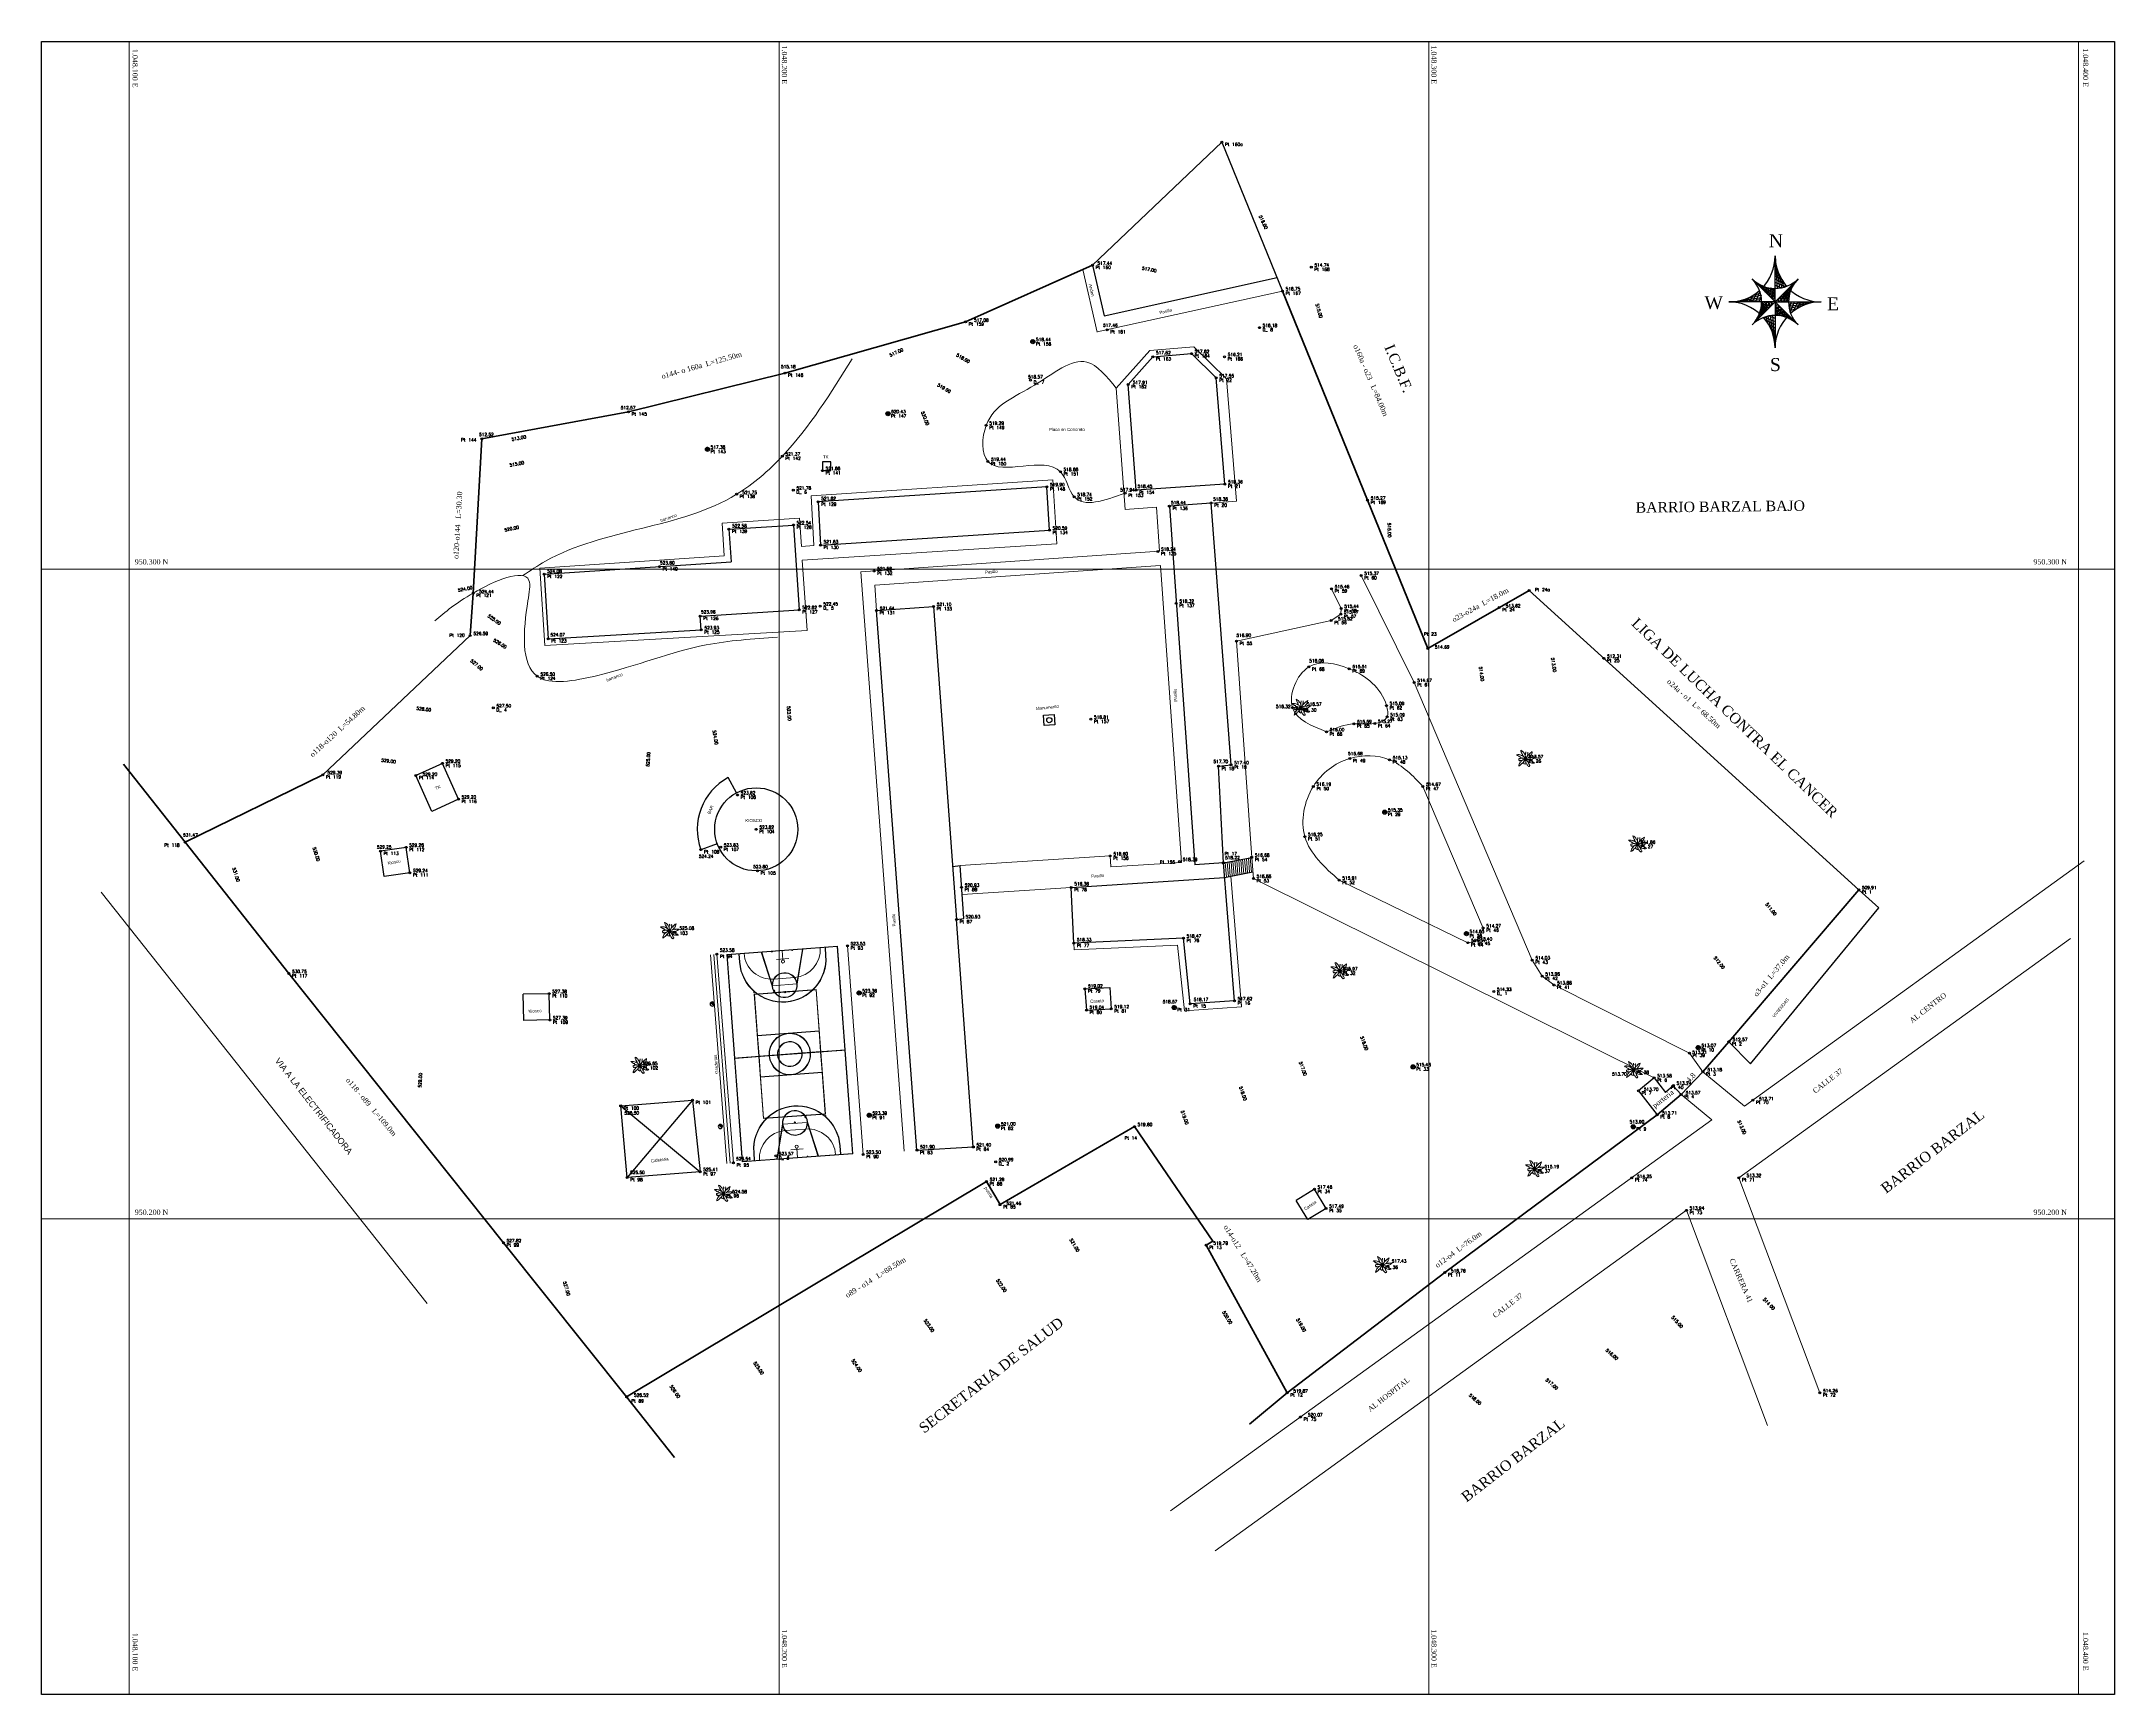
# Model space of a CAD drawing. Header units: metres. Extents: x -38 to 1057472, y -19 to 977469.
# Drawn here: x 1048086.5 to 1048405.5, y 950126.8 to 950381.3 of the extents above; entities that cross this region are included whole.
import ezdxf

# ---------------------------------------------------------------- set-up
doc = ezdxf.new("R2010")
doc.units = ezdxf.units.M
doc.header["$LTSCALE"] = 0.0005
doc.layers.get('0').update_dxf_attribs({"linetype": 'CONTINUOUS'})
for name, color, linetype, lineweight in [('anden', 3, 'CONTINUOUS', 9), ('arbol', 3, 'CONTINUOUS', 9), ('barranco', 3, 'CONTINUOUS', 13), ('BASQUETBOL', 1, 'CONTINUOUS', 15), ('cancha', 7, 'CONTINUOUS', 15), ('CERRAMIENTO', 20, 'CONTINUOUS', 35), ('COORD', 7, 'CONTINUOUS', 9), ('cotas', 1, 'CONTINUOUS', 9), ('COTAS LB', 7, 'CONTINUOUS', 15), ('LINEAS', 7, 'CONTINUOUS', 15), ('MICROFUTBOL', 7, 'CONTINUOUS', 15), ('MURO', 7, 'CONTINUOUS', 30), ('poste', 1, 'CONTINUOUS', 15), ('puntos', 7, 'CONTINUOUS', 15), ('textos', 7, 'CONTINUOUS', 15), ('via', 236, 'CONTINUOUS', 20), ('VOLEIBOL', 4, 'CONTINUOUS', 15)]:
    doc.layers.add(name, color=color, linetype=linetype, lineweight=lineweight)
doc.layers.add('UBICACION', color=7, linetype='CONTINUOUS')
doc.layers.add('V', color=2, linetype='CONTINUOUS', plot=False)
doc.styles.add('1.2mm400', font='ARIAL.TTF', dxfattribs={"height": 0.2})
doc.styles.add('2mm400', font='TIMES.TTF', dxfattribs={"height": 0.8})
doc.styles.add('letras', font='TIMES.TTF', dxfattribs={"height": 4})
doc.styles.get("Standard").update_dxf_attribs({"font": 'txt.shx', "height": 1.5})

# ---------------------------------------------------------------- blocks, each defined once
blk = doc.blocks.new('poste')
at = {"layer": 'MURO'}
for p, q in [((-0.32, -0.04), (-0.03, 0.32)), ((-0.32, 0.03), (-0.1, 0.3)), ((-0.3, -0.11), (0.04, 0.32)), ((-0.28, -0.16), (0.09, 0.31)), ((-0.25, -0.2), (0.14, 0.29)), ((-0.22, -0.23), (0.17, 0.27)), ((-0.19, -0.26), (0.21, 0.24))]:
    blk.add_line(p, q, dxfattribs=at)
blk.add_circle((0, 0), 0.32, dxfattribs=at)
blk = doc.blocks.new('MATA61')
for p, q in [((-1.41, 0.56), (-1.35, 0.61)), ((-1.3, 0.76), (-1.29, 0.83)), ((-1.18, 0.82), (-1.3, 0.76)), ((-1.1, 0.38), (-1.04, 0.48)), ((-1.05, 0.04), (-1.1, 0.1)), ((-0.96, 0.13), (-1.05, 0.04)), ((-1.04, 0.48), (-1.03, 0.34)), ((-0.82, 0.65), (-0.83, 0.73)), ((-0.7, 0.67), (-0.82, 0.65)), ((-0.81, 1.28), (-0.73, 1.29)), ((-0.67, 0.96), (-0.56, 1)), ((-0.56, 1), (-0.63, 0.88)), ((-0.59, 0.1), (-0.62, 0.15)), ((-0.6, 1.38), (-0.56, 1.43)), ((-0.47, 1.36), (-0.6, 1.38)), ((-0.59, 0.15), (-0.56, 0.2)), ((-0.56, 0.2), (-0.54, 0.14)), ((-0.43, 0.53), (-0.47, 0.53)), ((-0.42, 0.43), (-0.41, 0.49)), ((-0.39, 0.47), (-0.33, 0.49)), ((-0.33, 0.49), (-0.36, 0.43)), ((-0.29, 1.01), (-0.25, 1.08)), ((-0.17, 0.96), (-0.29, 1.01)), ((-0.09, 0.59), (-0.05, 0.63)), ((-0.04, 0.6), (0.02, 0.59)), ((0.02, 0.59), (-0.04, 0.56)), ((-0.02, 0.53), (-0.04, 0.53)), ((0.13, 1.13), (0, 1.08)), ((0.02, 1.17), (0.13, 1.13)), ((0.28, 0.53), (0.33, 0.54)), ((0.36, 0.47), (0.3, 0.48)), ((0.32, 0.51), (0.36, 0.47)), ((0.36, 0.98), (0.43, 1.02)), ((0.42, 0.88), (0.36, 0.98)), ((0.57, 0.16), (0.52, 0.21)), ((0.54, 0.27), (0.59, 0.24)), ((0.56, 0.22), (0.57, 0.16)), ((0.77, 0.84), (0.64, 0.87)), ((0.7, 0.93), (0.77, 0.84)), ((0.86, 0.46), (0.87, 0.58)), ((0.87, 0.58), (0.95, 0.57)), ((0.97, 1.16), (1, 1.09)), ((1.12, 0.22), (1.03, 0.33)), ((1.12, 0.34), (1.12, 0.22)), ((1.14, 0.87), (1.13, 1)), ((1.13, 1), (1.19, 0.97)), ((1.44, 0.03), (1.5, 0.15)), ((1.47, 0.37), (1.45, 0.3)), ((1.5, 0.15), (1.53, 0.09)), ((-1.13, -1), (-1.19, -0.97)), ((-1.14, -0.87), (-1.13, -1)), ((-1.12, -0.34), (-1.12, -0.22)), ((-1.12, -0.22), (-1.03, -0.33)), ((-0.97, -1.16), (-1, -1.09)), ((-0.87, -0.58), (-0.95, -0.57)), ((-0.86, -0.46), (-0.87, -0.58)), ((-0.7, -0.93), (-0.77, -0.84)), ((-0.77, -0.84), (-0.64, -0.87)), ((-0.54, -0.27), (-0.59, -0.24)), ((-0.56, -0.22), (-0.57, -0.16)), ((-0.57, -0.16), (-0.52, -0.21)), ((-0.29, -0.47), (-0.36, -0.47)), ((-0.32, -0.51), (-0.36, -0.47)), ((-0.36, -0.47), (-0.3, -0.48)), ((-0.28, -0.53), (-0.33, -0.54)), ((-0.02, -0.59), (0.04, -0.56)), ((0.04, -0.6), (-0.02, -0.59)), ((0.04, -0.47), (0.01, -0.47)), ((0.09, -0.59), (0.05, -0.63)), ((0.17, -0.96), (0.29, -1.01)), ((0.29, -1.01), (0.25, -1.08)), ((0.33, -0.49), (0.36, -0.43)), ((0.39, -0.47), (0.33, -0.49)), ((0.41, -0.47), (0.34, -0.47)), ((0.42, -0.43), (0.41, -0.49)), ((0.47, -1.36), (0.6, -1.38)), ((0.56, -0.2), (0.54, -0.14)), ((0.59, -0.15), (0.56, -0.2)), ((0.56, -1), (0.63, -0.88)), ((0.67, -0.96), (0.56, -1)), ((0.6, -1.38), (0.56, -1.43)), ((0.59, -0.1), (0.62, -0.15)), ((0.7, -0.67), (0.82, -0.65)), ((0.81, -1.28), (0.73, -1.29)), ((0.82, -0.65), (0.83, -0.73)), ((0.96, -0.13), (1.05, -0.04)), ((1.04, -0.48), (1.03, -0.34)), ((1.1, -0.38), (1.04, -0.48)), ((1.04, -0.47), (1.04, -0.47)), ((1.05, -0.04), (1.1, -0.1)), ((1.18, -0.82), (1.3, -0.76)), ((1.3, -0.76), (1.29, -0.83)), ((1.41, -0.56), (1.35, -0.61))]:
    blk.add_line(p, q)
for centre, radius, start, end in [((-1.41, -0.78), 1.61, 85.799, 101.2182), ((0.59, 3.52), 3.57, 229.5184, 235.9597), ((0.59, 3.52), 3.57, 236.3862, 241.6275), ((-0.93, -0.08), 0.398, 164.8479, 223.7981), ((-0.69, -1.46), 1.61, 104.9432, 113.0468), ((-1.41, -0.78), 1.61, 68.9432, 81.7125), ((0.59, 3.52), 3.57, 243.0578, 250.7388), ((-0.69, -1.46), 1.61, 86.4372, 99.9331), ((2.54, 2.5), 3.57, 193.5184, 199.9597), ((-1.6, 0.2), 1.61, 49.799, 65.2182), ((2.54, 2.5), 3.57, 200.3862, 205.6275), ((-1.41, -0.78), 1.61, 51.4982, 63.9331), ((2.54, 2.5), 3.57, 207.0578, 214.7388), ((-0.69, -1.46), 1.61, 64.7744, 84.8375), ((0.59, 3.52), 3.57, 251.4574, 260.4742), ((0.3, -1.58), 1.61, 100.7744, 120.8375), ((-1.59, 3.19), 3.57, 287.4574, 296.4742), ((-1.6, 0.2), 1.61, 32.9432, 45.7125), ((2.54, 2.5), 3.57, 215.4574, 224.4742), ((-1.41, -0.78), 1.61, 28.7744, 48.8375), ((1.17, -1.1), 1.61, 136.7744, 156.8375), ((-3.16, 1.65), 3.57, 323.4574, 332.4742), ((-1.6, 0.2), 1.61, 15.4982, 27.9331), ((3.53, 0.53), 3.57, 171.0578, 178.7388), ((3.53, 0.53), 3.57, 179.4574, 188.4742), ((-1.6, 0.2), 1.61, 352.7744, 12.8375), ((1.6, -0.2), 1.61, 172.7744, 192.8375), ((3.16, -1.65), 3.57, 143.4574, 152.4742), ((-1.17, 1.1), 1.61, 316.7744, 336.8375), ((1.59, -3.19), 3.57, 107.4574, 116.4742), ((-0.3, 1.58), 1.61, 280.7744, 300.8375), ((0.69, 1.46), 1.61, 244.7744, 264.8375), ((1.41, 0.78), 1.61, 208.7744, 228.8375), ((-0.59, -3.52), 3.57, 71.4574, 80.4742), ((-2.54, -2.5), 3.57, 35.4574, 44.4742), ((-3.53, -0.53), 3.57, 359.4574, 8.4742), ((3.53, 0.53), 3.57, 166.9418, 169.6275), ((3.16, -1.65), 3.57, 135.0578, 142.7388), ((-1.17, 1.1), 1.61, 339.4982, 351.9331), ((-1.17, 1.1), 1.61, 356.9432, 7.3329), ((-0.3, 1.58), 1.61, 302.4372, 315.9331), ((1.59, -3.19), 3.57, 99.0578, 106.7388), ((3.16, -1.65), 3.57, 128.3862, 133.6275), ((-0.3, 1.58), 1.61, 320.9432, 333.7125), ((3.16, -1.65), 3.57, 121.5184, 127.9597), ((0.69, 1.46), 1.61, 284.9432, 297.7125), ((1.59, -3.19), 3.57, 85.5184, 97.6275), ((1.59, -3.19), 3.57, 92.3862, 97.6275), ((-0.3, 1.58), 1.61, 337.799, 353.2182), ((0.69, 1.46), 1.61, 301.799, 317.2182), ((0.3, -1.58), 1.61, 157.799, 173.2182), ((-3.16, 1.65), 3.57, 301.5184, 307.9597), ((-1.59, 3.19), 3.57, 275.9531, 277.6275), ((0.3, -1.58), 1.61, 140.9432, 153.7125), ((-1.59, 3.19), 3.57, 279.0578, 286.7388), ((-3.16, 1.65), 3.57, 308.3862, 313.6275), ((0.3, -1.58), 1.61, 122.4372, 135.9331), ((-3.16, 1.65), 3.57, 315.0578, 322.7388), ((1.17, -1.1), 1.61, 159.4982, 167.0968), ((0.09, -0.45), 0.568, 210.4926, 261.0599), ((-3.53, -0.53), 3.57, 352.0889, 358.7388), ((1.6, -0.2), 1.61, 195.4982, 207.9331), ((1.6, -0.2), 1.61, 212.9432, 225.7125), ((-2.54, -2.5), 3.57, 27.0578, 34.7388), ((1.41, 0.78), 1.61, 231.4982, 243.9331), ((1.6, -0.2), 1.61, 229.799, 232.8681), ((0.69, 1.46), 1.61, 266.4372, 284.9432), ((-0.59, -3.52), 3.57, 63.0578, 70.7388), ((0.61, -1.24), 0.248, 273.5433, 333.2688), ((-2.54, -2.5), 3.57, 20.3862, 25.6275), ((-2.54, -2.5), 3.57, 18.7756, 19.9597), ((1.41, 0.78), 1.61, 248.9432, 261.7125), ((-0.59, -3.52), 3.57, 56.3862, 61.6275), ((1.41, 0.78), 1.61, 265.799, 281.2182), ((-0.59, -3.52), 3.57, 49.5184, 55.9597)]:
    blk.add_arc(centre, radius, start, end)
blk = doc.blocks.new('CANCHA')
at = {"layer": 'BASQUETBOL'}
for p, q in [((14.97, 15.5), (14.97, 9.8)), ((15.02, 15.5), (15.02, 9.8)), ((0.05, 14.25), (1.25, 14.25)), ((0.05, 14.2), (1.25, 14.2)), ((29.95, 14.25), (28.75, 14.25)), ((29.95, 14.2), (28.75, 14.2)), ((0.05, 11), (5.05, 9.8)), ((0.05, 10.95), (4.87, 9.79)), ((5, 9.75), (5, 6.25)), ((6, 9.75), (6, 6.25)), ((14.97, 9.75), (14.97, 6.25)), ((15.02, 9.75), (15.02, 6.25)), ((24, 6.25), (24, 9.75)), ((24.95, 9.8), (29.95, 11)), ((25, 6.25), (25, 9.75)), ((25.13, 9.79), (29.95, 10.95)), ((0, 8), (1.4, 8)), ((4.87, 6.21), (0.05, 5.05)), ((5.05, 6.2), (0.05, 5)), ((1.25, 8.9), (1.25, 7.1)), ((14.97, 6.2), (14.97, 0.5)), ((15.02, 6.2), (15.02, 0.5)), ((29.95, 5), (24.95, 6.2)), ((29.95, 5.05), (25.13, 6.21)), ((29.95, 8), (28.6, 8)), ((28.75, 7.1), (28.75, 8.9)), ((0.05, 1.8), (1.25, 1.8)), ((0.05, 1.75), (1.25, 1.75)), ((29.95, 1.8), (28.75, 1.8)), ((29.95, 1.75), (28.75, 1.75))]:
    blk.add_line(p, q, dxfattribs=at)
for centre in [(1.62, 8), (28.37, 8)]:
    blk.add_circle(centre, 0.225, dxfattribs=at)
for centre, radius, start, end in [((1.25, 8), 6.25, 270.0001, 90.0001), ((1.25, 8), 6.2, 270.0001, 90.0001), ((28.75, 8), 6.25, 90.0001, 270.0001), ((28.75, 8), 6.2, 90.0001, 270.0001), ((5.05, 8), 1.8, 95.6637, 264.3365), ((5.05, 8), 1.75, 91.6374, 268.3629), ((5.05, 8), 1.8, 270.0001, 90.0001), ((5.05, 8), 1.75, 270.0001, 90.0001), ((15, 8), 1.8, 90.7959, 269.2043), ((15, 8), 1.75, 90.8187, 269.1816), ((15, 8), 1.8, 270.7959, 89.2043), ((15, 8), 1.75, 270.8187, 89.1816), ((24.95, 8), 1.8, 90.0001, 270.0001), ((24.95, 8), 1.75, 90.0001, 270.0001), ((24.95, 8), 1.75, 271.6374, 88.3629), ((24.95, 8), 1.8, 275.6637, 84.3365)]:
    blk.add_arc(centre, radius, start, end, dxfattribs=at)
at = {"layer": 'MICROFUTBOL'}
for p, q in [((0, 16), (0, 0)), ((0, 16), (30, 16)), ((0.05, 15.95), (14.97, 15.95)), ((0.05, 15.95), (0.05, 0.05)), ((14.97, 15.95), (14.97, 11)), ((15.02, 15.95), (15.02, 11)), ((15.02, 15.95), (29.95, 15.95)), ((29.95, 15.95), (29.95, 0.05)), ((30, 16), (30, 0)), ((0.05, 9.5), (0.15, 9.5)), ((0.05, 9.4), (0.15, 9.4)), ((0.15, 9.4), (0.15, 9.5)), ((4.05, 6.5), (4.05, 9.5)), ((14.97, 10.95), (14.97, 5.05)), ((15.02, 10.95), (15.02, 5.05)), ((25.95, 9.5), (25.95, 6.5)), ((29.95, 9.5), (29.85, 9.5)), ((29.85, 9.5), (29.85, 9.4)), ((29.95, 9.4), (29.85, 9.4)), ((0.05, 6.6), (0.15, 6.6)), ((0.05, 6.5), (0.15, 6.5)), ((0.15, 6.5), (0.15, 6.6)), ((29.95, 6.6), (29.85, 6.6)), ((29.85, 6.6), (29.85, 6.5)), ((29.95, 6.5), (29.85, 6.5)), ((14.97, 5), (14.97, 0.05)), ((15.02, 5), (15.02, 0.05)), ((0, 0), (30, 0)), ((0.05, 0.05), (14.97, 0.05)), ((15.02, 0.05), (29.95, 0.05))]:
    blk.add_line(p, q, dxfattribs=at)
for centre in [(5.1, 8), (23.95, 8)]:
    blk.add_circle(centre, 0.1, dxfattribs=at)
for centre, radius, start, end in [((0.05, 9.5), 4, 0.0001, 90.0001), ((29.95, 9.5), 4, 90.0001, 180.0001), ((15, 8), 3, 90.4776, 269.5226), ((15, 8), 2.95, 90.4857, 269.5146), ((15, 8), 3, 270.4776, 89.5226), ((15, 8), 2.95, 270.4857, 89.5146), ((0.05, 6.5), 4, 270.0001, 0.0001), ((29.95, 6.5), 4, 180.0001, 270.0001)]:
    blk.add_arc(centre, radius, start, end, dxfattribs=at)
at = {"layer": 'VOLEIBOL'}
for p, q in [((6, 12.5), (6, 3.5)), ((6, 12.5), (24, 12.5)), ((6.05, 12.45), (12, 12.45)), ((6.05, 12.45), (6.05, 3.55)), ((12, 12.45), (12, 3.55)), ((12.05, 12.45), (12.05, 3.55)), ((12.05, 12.45), (14.97, 12.45)), ((14.97, 12.45), (14.97, 3.55)), ((15.02, 12.45), (15.02, 3.55)), ((15.02, 12.45), (17.95, 12.45)), ((17.95, 12.45), (17.95, 3.55)), ((18, 12.45), (18, 3.55)), ((18, 12.45), (23.95, 12.45)), ((23.95, 12.45), (23.95, 3.55)), ((24, 12.5), (24, 3.5)), ((24.2, 12.5), (24.2, 12.45)), ((24.2, 12.5), (24.35, 12.5)), ((24.2, 12.45), (24.35, 12.45)), ((24.35, 12.5), (24.35, 12.45)), ((24.2, 9.55), (24.2, 9.5)), ((24.2, 9.55), (24.35, 9.55)), ((24.2, 9.5), (24.35, 9.5)), ((24.35, 9.55), (24.35, 9.5)), ((5.65, 6.5), (5.65, 6.45)), ((5.65, 6.5), (5.8, 6.5)), ((5.65, 6.45), (5.8, 6.45)), ((5.8, 6.5), (5.8, 6.45)), ((5.65, 3.55), (5.8, 3.55)), ((5.65, 3.55), (5.65, 3.5)), ((5.65, 3.5), (5.8, 3.5)), ((5.8, 3.55), (5.8, 3.5)), ((6, 3.5), (24, 3.5)), ((6.05, 3.55), (12, 3.55)), ((12.05, 3.55), (14.97, 3.55)), ((15.02, 3.55), (17.95, 3.55)), ((18, 3.55), (23.95, 3.55))]:
    blk.add_line(p, q, dxfattribs=at)
for centre in [(15, 13.5), (15, 2.5)]:
    blk.add_circle(centre, 0.03, dxfattribs=at)
blk = doc.blocks.new('norte ERNESTO')
at = {"layer": 'UBICACION', "color": 8}
for p, q in [((-0.01, 7.07), (-0.08, 6.04)), ((-0.03, 6.47), (-0.03, 6.48)), ((0, 7.06), (-0.01, 7.07)), ((-0.01, 7.07), (0.34, 2.08)), ((-0.01, 7.07), (0, 7.02)), ((-0.01, 7.07), (0, 7.04)), ((-0.01, 7.07), (0, 7.05)), ((-0.01, 7.07), (0, 7.06)), ((-0.01, 7.07), (0, 7.06)), ((-0.01, 7.07), (0, 7.06)), ((-0.01, 7.07), (0, 7.06)), ((0, 7.06), (-0.01, 7.07)), ((0, 7.06), (-0.01, 7.07)), ((0, 7.06), (-0.01, 7.07)), ((0, 7.06), (-0.01, 7.07)), ((0, 7.05), (-0.01, 7.07)), ((0, 7.05), (-0.01, 7.07)), ((0.03, 6.47), (-0.01, 6.5)), ((-1.06, 3.34), (-1.06, 3.34)), ((-1.01, 3.43), (-1.01, 3.43)), ((-0.67, 4.08), (-0.66, 4.08)), ((-0.62, 4.18), (-0.62, 4.17)), ((-0.41, 4.71), (-0.41, 4.72)), ((-0.29, 5.09), (-0.29, 5.07)), ((-0.1, 5.92), (-0.1, 5.92)), ((0.1, 5.91), (-0.01, 6)), ((0.22, 5.32), (-0.01, 5.5)), ((0.41, 4.7), (-0.01, 5)), ((0.67, 4.06), (-0.01, 4.5)), ((1.02, 3.42), (-0.01, 4)), ((1.46, 2.77), (-0.01, 3.5)), ((0.26, 5.18), (0.69, 2.12)), ((0.59, 4.25), (1.03, 2.18)), ((3.54, 3.54), (0.64, 0)), ((1.35, 2.26), (1.03, 3.4)), ((-5.94, 0.07), (-6.01, -0.01)), ((-5.9, 0.08), (-2.08, 0.35)), ((-5.35, 0.19), (-5.51, -0.01)), ((-5.02, 0.29), (-2.12, 0.7)), ((-4.74, 0.38), (-5.01, -0.01)), ((-4.1, 0.64), (-4.51, -0.01)), ((-4.15, 0.62), (-2.18, 1.04)), ((-3.45, 0.99), (-4.01, -0.01)), ((-2.8, 1.42), (-3.51, -0.01)), ((-3.33, 1.06), (-2.26, 1.36)), ((-3.14, 3.18), (-3.18, 3.18)), ((-2.33, 1.59), (-3.01, -0.01)), ((-2.91, -2.77), (-0.64, 0)), ((-2.67, 2.85), (-2.83, 2.83)), ((-2.77, 2.91), (0, 0.64)), ((-2.61, 1.58), (-2.36, 1.67)), ((-2.17, 0.97), (-2.51, -0.01)), ((-2.11, 2.54), (-2.47, 2.47)), ((-2.45, -1.9), (-1.18, 0)), ((-2.17, -1.01), (-1.63, 0)), ((-1.46, 2.29), (-2.12, 2.12)), ((-2.07, 0.12), (-1.41, -1.41)), ((-2.07, -0.12), (-2.02, 0)), ((-2.01, 0), (-2.01, 0)), ((-1.97, 2.16), (-1.58, 2.33)), ((-1.9, 2.45), (0, 1.18)), ((-1.67, 2.36), (-1.85, 1.85)), ((-1.85, 1.85), (-0.95, 2.16)), ((-0.71, 2.12), (-1.77, 1.77)), ((-1.63, 0), (-1.06, -1.06)), ((-1.59, 2.6), (-1.59, 2.6)), ((-1.37, 2.26), (-1.56, 1.56)), ((-1.56, 1.56), (-0.01, 2)), ((-1.51, 0), (-1.51, 0)), ((-1.44, 2.79), (-1.44, 2.79)), ((0.12, 2.07), (-1.41, 1.41)), ((-1.04, 2.18), (-1.24, 1.24)), ((-1.24, 1.24), (-0.01, 1.5)), ((-1.18, 0), (-0.71, -0.71)), ((0, 1.63), (-1.06, 1.06)), ((-1.01, 2.17), (0, 1.63)), ((-1.01, 0), (-1.01, 0)), ((-0.71, 2.12), (-0.88, 0.88)), ((-0.87, 0.87), (-0.01, 1)), ((0, 1.18), (-0.71, 0.71)), ((-0.64, 0), (-0.35, -0.35)), ((-0.51, 0), (-0.51, 0)), ((-0.36, 2.08), (-0.47, 0.47)), ((-0.46, 0.46), (-0.01, 0.5)), ((0, 0.64), (-0.35, 0.35)), ((-0.12, 2.07), (0, 2.02)), ((1.58, 2.33), (-0.01, 3)), ((0.94, 2.16), (-0.01, 2.5)), ((0, 1.99), (-0.01, 2)), ((0, 1.49), (-0.01, 1.5)), ((0, 1), (-0.01, 1)), ((0, 0.5), (-0.01, 0.5)), ((0.64, 0), (0.35, 0.35)), ((0.46, 0.46), (0.49, 0)), ((2.08, 0.35), (0.46, 0.46)), ((1.18, 0), (0.71, 0.71)), ((2.12, 0.7), (0.87, 0.87)), ((0.87, 0.87), (0.99, 0)), ((1.63, 0), (1.06, 1.06)), ((2.45, 1.9), (1.18, 0)), ((2.18, 1.03), (1.23, 1.23)), ((1.23, 1.23), (1.49, 0)), ((2.02, 0), (1.41, 1.41)), ((1.55, 2.65), (1.66, 2.35)), ((1.99, 0), (1.55, 1.55)), ((2.26, 1.36), (1.56, 1.56)), ((2.17, 1.01), (1.63, 0)), ((2.12, 0.71), (1.77, 1.77)), ((2.36, 1.66), (1.84, 1.84)), ((1.84, 1.84), (2.16, 0.94)), ((2.07, 0.12), (2.02, 0)), ((2.29, 1.46), (2.12, 2.12)), ((2.32, 1.57), (2.14, 2.01)), ((2.54, 2.11), (2.47, 2.47)), ((2.49, 0), (2.49, 0)), ((2.85, 2.67), (2.83, 2.83)), ((2.99, 0), (2.99, 0)), ((3.18, 3.14), (3.18, 3.18)), ((3.49, 0), (3.49, 0)), ((3.99, 0), (3.99, 0)), ((4.49, 0), (4.49, 0)), ((4.99, 0), (4.99, 0)), ((5.49, 0), (5.34, -0.19)), ((5.93, -0.07), (5.99, 0)), ((6.49, 0), (6.49, 0)), ((-6.5, 0), (-6.51, -0.01)), ((-3.18, -3.14), (-3.18, -3.18)), ((-2.85, -2.67), (-2.83, -2.83)), ((-2.54, -2.11), (-2.47, -2.47)), ((-2.36, -1.68), (-1.85, -1.85)), ((-2.17, -1.98), (-2.33, -1.6)), ((-2.29, -1.46), (-2.12, -2.12)), ((-2.26, -1.37), (-1.57, -1.57)), ((-2.18, -1.04), (-1.24, -1.24)), ((-1.85, -1.85), (-2.17, -0.97)), ((-2.12, -0.71), (-1.77, -1.77)), ((-2.12, -0.71), (-0.88, -0.88)), ((-2.08, -0.36), (-0.47, -0.47)), ((-1.57, -1.57), (-2.01, 0)), ((-1.58, -2.62), (-1.68, -2.36)), ((-1.6, -2.33), (-0.01, -3)), ((-1.25, -1.25), (-1.51, 0)), ((-1.45, -2.79), (-0.01, -3.5)), ((-1.06, -3.37), (-1.37, -2.26)), ((-0.62, -4.2), (-1.05, -2.18)), ((-0.88, -0.88), (-1.01, 0)), ((-0.97, -2.17), (-0.01, -2.5)), ((-0.29, -5.11), (-0.71, -2.12)), ((-0.48, -0.48), (-0.51, 0)), ((-0.01, -7.08), (-0.36, -2.08)), ((0.47, -0.47), (-0.01, -0.5)), ((0.88, -0.88), (-0.01, -1)), ((1.24, -1.24), (-0.01, -1.5)), ((0, -2.5), (-0.01, -2.5)), ((0, -3), (-0.01, -3)), ((0, -0.64), (0.35, -0.35)), ((2.77, -2.91), (0, -0.64)), ((0, -1.18), (0.71, -0.71)), ((0, -1.63), (1.06, -1.06)), ((1.9, -2.45), (0, -1.18)), ((0, -2.02), (1.41, -1.41)), ((1.56, -1.56), (0, -2)), ((1.01, -2.17), (0, -1.63)), ((0.12, -2.07), (0, -2.02)), ((0.46, -0.46), (0.34, -2.08)), ((0.87, -0.87), (0.69, -2.12)), ((0.71, -2.12), (1.77, -1.77)), ((1.85, -1.85), (0.95, -2.16)), ((1.23, -1.23), (1.03, -2.18)), ((1.35, -2.26), (1.55, -1.55)), ((1.46, -2.29), (2.12, -2.12)), ((1.93, -2.18), (1.58, -2.33)), ((1.84, -1.84), (1.66, -2.35)), ((5.81, -0.09), (2.08, -0.35)), ((2.11, -2.54), (2.47, -2.47)), ((4.96, -0.3), (2.12, -0.7)), ((2.49, 0), (2.16, -0.94)), ((4.09, -0.63), (2.18, -1.04)), ((3.29, -1.07), (2.26, -1.36)), ((2.33, -1.57), (2.99, 0)), ((2.56, -1.59), (2.36, -1.67)), ((2.67, -2.85), (2.83, -2.83)), ((3.49, 0), (2.79, -1.41)), ((3.14, -3.18), (3.18, -3.18)), ((3.44, -0.98), (3.99, 0)), ((4.49, 0), (4.09, -0.63)), ((4.73, -0.38), (4.99, 0)), ((-1.02, -3.44), (-0.01, -4)), ((-0.67, -4.08), (-0.01, -4.5)), ((-0.41, -4.72), (-0.01, -5)), ((-0.23, -5.33), (-0.01, -5.5)), ((-0.1, -5.92), (-0.01, -6)), ((0, -3.5), (-0.01, -3.5)), ((0, -4), (-0.01, -4)), ((0, -4.5), (-0.01, -4.5)), ((0, -5), (-0.01, -5)), ((0, -5.5), (-0.01, -5.5)), ((0, -6), (-0.01, -6)), ((-0.03, -6.48), (-0.01, -6.5)), ((0, -6.5), (-0.01, -6.5))]:
    blk.add_line(p, q, dxfattribs=at)
at = {"layer": 'UBICACION'}
for p, q in [((0, 0), (0, 7.07)), ((-3.54, 3.54), (3.54, -3.54)), ((3.54, 3.54), (-3.54, -3.54)), ((0, 0), (-7.09, 0)), ((0, 0), (7.08, 0)), ((0, 0), (0, -7.08))]:
    blk.add_line(p, q, dxfattribs=at)
at = {"layer": 'UBICACION', "color": 8}
for centre, radius, start, end in [((-7.07, 7.05), 7.06, 315.0957, 0.1743), ((7.08, 7.08), 7.08, 180.079, 221.4421), ((0, 7.07), 5, 225, 315), ((-7.07, 0), 5, 315, 45), ((7.07, 0), 5, 135, 225), ((-7.07, 7.05), 7.06, 269.7701, 311.4767), ((7.08, 7.08), 7.08, 225.0164, 270), ((7.08, -7.08), 7.09, 90, 131.3979), ((-7.11, -7.11), 7.1, 45.0004, 89.9047), ((0, -7.07), 5, 45, 135), ((-7.11, -7.11), 7.1, 0.2301, 41.5046), ((7.08, -7.08), 7.09, 135, 180)]:
    blk.add_arc(centre, radius, start, end, dxfattribs=at)
at = {"layer": 'UBICACION', "style": 'letras'}
for s, p in [('N', (-0.97, 8.42)), ('W', (-10.87, -1.12)), ('E', (7.98, -1.29)), ('S', (-0.8, -10.65))]:
    blk.add_text(s, height=2, dxfattribs=at).set_placement(p)

msp = doc.modelspace()

# ---------------------------------------------------------------- linework, layer by layer
at = {"linetype": 'Continuous'}
for p, q in [((1048268.151, 950365.754), (1048268.151, 950365.754)), ((1048268.151, 950365.754), (1048268.151, 950365.754)), ((1048248.24, 950346.82), (1048248.24, 950346.82)), ((1048248.24, 950346.82), (1048248.24, 950346.82)), ((1048281.92, 950346.5), (1048281.92, 950346.5)), ((1048281.92, 950346.5), (1048281.92, 950346.5)), ((1048277.48, 950342.83), (1048277.48, 950342.83)), ((1048277.48, 950342.83), (1048277.48, 950342.83)), ((1048228.72, 950338.08), (1048228.72, 950338.08)), ((1048228.72, 950338.08), (1048228.72, 950338.08)), ((1048250.52, 950336.88), (1048250.52, 950336.88)), ((1048250.52, 950336.88), (1048250.52, 950336.88)), ((1048273.93, 950337.19), (1048273.93, 950337.19)), ((1048273.93, 950337.19), (1048273.93, 950337.19)), ((1048239.06, 950335.03), (1048239.06, 950335.03)), ((1048239.06, 950335.03), (1048239.06, 950335.03)), ((1048257.53, 950332.72), (1048257.53, 950332.72)), ((1048257.53, 950332.72), (1048257.53, 950332.72)), ((1048263.47, 950333.19), (1048263.47, 950333.19)), ((1048263.47, 950333.19), (1048263.47, 950333.19)), ((1048268.57, 950332.72), (1048268.57, 950332.72)), ((1048268.57, 950332.72), (1048268.57, 950332.72)), ((1048200.91, 950330.21), (1048200.91, 950330.21)), ((1048200.91, 950330.21), (1048200.91, 950330.21)), ((1048267.28, 950329.45), (1048267.28, 950329.45)), ((1048267.28, 950329.45), (1048267.28, 950329.45)), ((1048267.73, 950329.53), (1048267.73, 950329.53)), ((1048267.73, 950329.53), (1048267.73, 950329.53)), ((1048238.71, 950329.09), (1048238.71, 950329.09)), ((1048238.71, 950329.09), (1048238.71, 950329.09)), ((1048253.75, 950328.45), (1048253.75, 950328.45)), ((1048253.75, 950328.45), (1048253.75, 950328.45)), ((1048176.84, 950324.24), (1048176.84, 950324.24)), ((1048176.84, 950324.24), (1048176.84, 950324.24)), ((1048216.77, 950323.94), (1048216.77, 950323.94)), ((1048216.77, 950323.94), (1048216.77, 950323.94)), ((1048154.28, 950320.06), (1048154.28, 950320.06)), ((1048154.28, 950320.06), (1048154.28, 950320.06)), ((1048231.88, 950322.16), (1048231.88, 950322.16)), ((1048231.88, 950322.16), (1048231.88, 950322.16)), ((1048188.99, 950318.46), (1048188.99, 950318.46)), ((1048188.99, 950318.46), (1048188.99, 950318.46)), ((1048200.51, 950317.41), (1048200.51, 950317.41)), ((1048200.51, 950317.41), (1048200.51, 950317.41)), ((1048206.69, 950315.18), (1048206.69, 950315.18)), ((1048206.69, 950315.18), (1048206.69, 950315.18)), ((1048232.15, 950316.59), (1048232.15, 950316.59)), ((1048232.15, 950316.59), (1048232.15, 950316.59)), ((1048243.3, 950315.02), (1048243.3, 950315.02)), ((1048243.3, 950315.02), (1048243.3, 950315.02)), ((1048193.48, 950311.55), (1048193.48, 950311.55)), ((1048193.48, 950311.55), (1048193.48, 950311.55)), ((1048202.2, 950312.18), (1048202.2, 950312.18)), ((1048202.2, 950312.18), (1048202.2, 950312.18)), ((1048206.01, 950310.36), (1048206.01, 950310.36)), ((1048206.01, 950310.36), (1048206.01, 950310.36)), ((1048241.22, 950312.69), (1048241.22, 950312.69)), ((1048241.22, 950312.69), (1048241.22, 950312.69)), ((1048245.41, 950311.17), (1048245.41, 950311.17)), ((1048245.41, 950311.17), (1048245.41, 950311.17)), ((1048253.25, 950311.72), (1048253.25, 950311.72)), ((1048253.25, 950311.72), (1048253.25, 950311.72)), ((1048254.96, 950312.17), (1048254.96, 950312.17)), ((1048254.96, 950312.17), (1048254.96, 950312.17)), ((1048268.62, 950313.12), (1048268.62, 950313.12)), ((1048268.62, 950313.12), (1048268.62, 950313.12)), ((1048290.58, 950310.64), (1048290.58, 950310.64)), ((1048290.58, 950310.64), (1048290.58, 950310.64)), ((1048260.07, 950309.72), (1048260.07, 950309.72)), ((1048260.07, 950309.72), (1048260.07, 950309.72)), ((1048266.52, 950310.2), (1048266.52, 950310.2)), ((1048266.52, 950310.2), (1048266.52, 950310.2)), ((1048192.29, 950306.18), (1048192.29, 950306.18)), ((1048192.29, 950306.18), (1048192.29, 950306.18)), ((1048202.21, 950306.81), (1048202.21, 950306.81)), ((1048202.21, 950306.81), (1048202.21, 950306.81)), ((1048241.61, 950306), (1048241.61, 950306)), ((1048241.61, 950306), (1048241.61, 950306)), ((1048206.37, 950303.71), (1048206.37, 950303.71)), ((1048206.37, 950303.71), (1048206.37, 950303.71)), ((1048258.31, 950302.75), (1048258.31, 950302.75)), ((1048258.31, 950302.75), (1048258.31, 950302.75)), ((1048163.84, 950299.23), (1048163.84, 950299.23)), ((1048163.84, 950299.23), (1048163.84, 950299.23)), ((1048181.6, 950300.4), (1048181.6, 950300.4)), ((1048181.6, 950300.4), (1048181.6, 950300.4)), ((1048214.63, 950299.73), (1048214.63, 950299.73)), ((1048214.63, 950299.73), (1048214.63, 950299.73)), ((1048289.58, 950299.02), (1048289.58, 950299.02)), ((1048289.58, 950299.02), (1048289.58, 950299.02)), ((1048152.94, 950296.33), (1048152.94, 950296.33)), ((1048152.94, 950296.33), (1048152.94, 950296.33)), ((1048206.33, 950294.33), (1048206.33, 950294.33)), ((1048206.33, 950294.33), (1048206.33, 950294.33)), ((1048223.79, 950294.26), (1048223.79, 950294.26)), ((1048223.79, 950294.26), (1048223.79, 950294.26)), ((1048261.13, 950294.75), (1048261.13, 950294.75)), ((1048261.13, 950294.75), (1048261.13, 950294.75)), ((1048285.04, 950296.99), (1048285.04, 950296.99)), ((1048285.04, 950296.99), (1048285.04, 950296.99)), ((1048315.444, 950296.742), (1048315.444, 950296.742)), ((1048315.444, 950296.742), (1048315.444, 950296.742)), ((1048187.85, 950292.77), (1048187.85, 950292.77)), ((1048187.85, 950292.77), (1048187.85, 950292.77)), ((1048203.1, 950293.77), (1048203.1, 950293.77)), ((1048203.1, 950293.77), (1048203.1, 950293.77)), ((1048215.02, 950293.64), (1048215.02, 950293.64)), ((1048215.02, 950293.64), (1048215.02, 950293.64)), ((1048284.97, 950292.13), (1048284.97, 950292.13)), ((1048284.97, 950292.13), (1048284.97, 950292.13)), ((1048286.44, 950293.09), (1048286.44, 950293.09)), ((1048286.44, 950293.09), (1048286.44, 950293.09)), ((1048286.5, 950293.96), (1048286.5, 950293.96)), ((1048286.5, 950293.96), (1048286.5, 950293.96)), ((1048310.82, 950294.1), (1048310.82, 950294.1)), ((1048310.82, 950294.1), (1048310.82, 950294.1)), ((1048152.48, 950289.78), (1048152.48, 950289.78)), ((1048152.48, 950289.78), (1048152.48, 950289.78)), ((1048164.48, 950289.31), (1048164.48, 950289.31)), ((1048164.48, 950289.31), (1048164.48, 950289.31)), ((1048188.03, 950290.66), (1048188.03, 950290.66)), ((1048188.03, 950290.66), (1048188.03, 950290.66)), ((1048270.4, 950288.93), (1048270.4, 950288.93)), ((1048270.4, 950288.93), (1048270.4, 950288.93)), ((1048281.53, 950284.96), (1048281.53, 950284.96)), ((1048281.53, 950284.96), (1048281.53, 950284.96)), ((1048299.83, 950287.82), (1048299.83, 950287.82)), ((1048299.83, 950287.82), (1048299.83, 950287.82)), ((1048326.95, 950286.29), (1048326.95, 950286.29)), ((1048326.95, 950286.29), (1048326.95, 950286.29)), ((1048162.79, 950283.53), (1048162.79, 950283.53)), ((1048162.79, 950283.53), (1048162.79, 950283.53)), ((1048287.76, 950284.68), (1048287.76, 950284.68)), ((1048287.76, 950284.68), (1048287.76, 950284.68)), ((1048297.74, 950282.55), (1048297.74, 950282.55)), ((1048297.74, 950282.55), (1048297.74, 950282.55)), ((1048156.03, 950278.65), (1048156.03, 950278.65)), ((1048156.03, 950278.65), (1048156.03, 950278.65)), ((1048279.04, 950278.69), (1048279.04, 950278.69)), ((1048279.04, 950278.69), (1048279.04, 950278.69)), ((1048280.31, 950278.68), (1048280.31, 950278.68)), ((1048280.31, 950278.68), (1048280.31, 950278.68)), ((1048293.49, 950279), (1048293.49, 950279)), ((1048293.49, 950279), (1048293.49, 950279)), ((1048247.99, 950276.9), (1048247.99, 950276.9)), ((1048247.99, 950276.9), (1048247.99, 950276.9)), ((1048288.47, 950276.2), (1048288.47, 950276.2)), ((1048288.47, 950276.2), (1048288.47, 950276.2)), ((1048291.68, 950276.24), (1048291.68, 950276.24)), ((1048291.68, 950276.24), (1048291.68, 950276.24)), ((1048293.57, 950277.26), (1048293.57, 950277.26)), ((1048293.57, 950277.26), (1048293.57, 950277.26)), ((1048284.27, 950274.97), (1048284.27, 950274.97)), ((1048284.27, 950274.97), (1048284.27, 950274.97)), ((1048148.2, 950270.12), (1048148.2, 950270.12)), ((1048148.2, 950270.12), (1048148.2, 950270.12)), ((1048267.63, 950269.67), (1048267.63, 950269.67)), ((1048267.63, 950269.67), (1048267.63, 950269.67)), ((1048269.56, 950269.88), (1048269.56, 950269.88)), ((1048269.56, 950269.88), (1048269.56, 950269.88)), ((1048287.83, 950270.86), (1048287.83, 950270.86)), ((1048287.83, 950270.86), (1048287.83, 950270.86)), ((1048293.97, 950270.67), (1048293.97, 950270.67)), ((1048293.97, 950270.67), (1048293.97, 950270.67)), ((1048314.87, 950270.81), (1048314.87, 950270.81)), ((1048314.87, 950270.81), (1048314.87, 950270.81)), ((1048129.78, 950268.36), (1048129.78, 950268.36)), ((1048129.78, 950268.36), (1048129.78, 950268.36)), ((1048144.11, 950268.24), (1048144.11, 950268.24)), ((1048144.11, 950268.24), (1048144.11, 950268.24)), ((1048282.23, 950266.57), (1048282.23, 950266.57)), ((1048282.23, 950266.57), (1048282.23, 950266.57)), ((1048299.1, 950266.56), (1048299.1, 950266.56)), ((1048299.1, 950266.56), (1048299.1, 950266.56)), ((1048150.65, 950264.6), (1048150.65, 950264.6)), ((1048150.65, 950264.6), (1048150.65, 950264.6)), ((1048193.62, 950265.25), (1048193.62, 950265.25)), ((1048193.62, 950265.25), (1048193.62, 950265.25)), ((1048293.22, 950262.6), (1048293.22, 950262.6)), ((1048293.22, 950262.6), (1048293.22, 950262.6)), ((1048196.49, 950259.96), (1048196.49, 950259.96)), ((1048196.49, 950259.96), (1048196.49, 950259.96)), ((1048108.61, 950257.99), (1048108.61, 950257.99)), ((1048108.61, 950257.99), (1048108.61, 950257.99)), ((1048138.65, 950256.59), (1048138.65, 950256.59)), ((1048138.65, 950256.59), (1048138.65, 950256.59)), ((1048142.6, 950257.19), (1048142.6, 950257.19)), ((1048142.6, 950257.19), (1048142.6, 950257.19)), ((1048187.98, 950256.83), (1048187.98, 950256.83)), ((1048187.98, 950256.83), (1048187.98, 950256.83)), ((1048191.02, 950257.21), (1048191.02, 950257.21)), ((1048191.02, 950257.21), (1048191.02, 950257.21)), ((1048280.92, 950258.83), (1048280.92, 950258.83)), ((1048280.92, 950258.83), (1048280.92, 950258.83)), ((1048332.12, 950257.65), (1048332.12, 950257.65)), ((1048332.12, 950257.65), (1048332.12, 950257.65)), ((1048143.19, 950253.28), (1048143.19, 950253.28)), ((1048143.19, 950253.28), (1048143.19, 950253.28)), ((1048196.68, 950253.57), (1048196.68, 950253.57)), ((1048196.68, 950253.57), (1048196.68, 950253.57)), ((1048250.97, 950255.86), (1048250.97, 950255.86)), ((1048250.97, 950255.86), (1048250.97, 950255.86)), ((1048261.65, 950254.99), (1048261.65, 950254.99)), ((1048261.65, 950254.99), (1048261.65, 950254.99)), ((1048268.38, 950254.79), (1048268.38, 950254.79)), ((1048268.38, 950254.79), (1048268.38, 950254.79)), ((1048272.74, 950255.65), (1048272.74, 950255.65)), ((1048272.74, 950255.65), (1048272.74, 950255.65)), ((1048228.09, 950251.03), (1048228.09, 950251.03)), ((1048228.09, 950251.03), (1048228.09, 950251.03)), ((1048244.96, 950251.02), (1048244.96, 950251.02)), ((1048244.96, 950251.02), (1048244.96, 950251.02)), ((1048273.01, 950252.4), (1048273.01, 950252.4)), ((1048273.01, 950252.4), (1048273.01, 950252.4)), ((1048286.21, 950252.12), (1048286.21, 950252.12)), ((1048286.21, 950252.12), (1048286.21, 950252.12)), ((1048366.17, 950250.66), (1048366.17, 950250.66)), ((1048366.17, 950250.66), (1048366.17, 950250.66)), ((1048183.12, 950244.32), (1048183.12, 950244.32)), ((1048183.12, 950244.32), (1048183.12, 950244.32)), ((1048227.31, 950246.09), (1048227.31, 950246.09)), ((1048227.31, 950246.09), (1048227.31, 950246.09)), ((1048305.8, 950243.89), (1048305.8, 950243.89)), ((1048305.8, 950243.89), (1048305.8, 950243.89)), ((1048308.37, 950244.77), (1048308.37, 950244.77)), ((1048308.37, 950244.77), (1048308.37, 950244.77)), ((1048190.44, 950240.73), (1048190.44, 950240.73)), ((1048190.44, 950240.73), (1048190.44, 950240.73)), ((1048210.53, 950242.03), (1048210.53, 950242.03)), ((1048210.53, 950242.03), (1048210.53, 950242.03)), ((1048245.35, 950242.42), (1048245.35, 950242.42)), ((1048245.35, 950242.42), (1048245.35, 950242.42)), ((1048262.24, 950243.19), (1048262.24, 950243.19)), ((1048262.24, 950243.19), (1048262.24, 950243.19)), ((1048306.02, 950242.51), (1048306.02, 950242.51)), ((1048306.02, 950242.51), (1048306.02, 950242.51)), ((1048307.02, 950242.74), (1048307.02, 950242.74)), ((1048307.02, 950242.74), (1048307.02, 950242.74)), ((1048124.57, 950237.75), (1048124.57, 950237.75)), ((1048124.57, 950237.75), (1048124.57, 950237.75)), ((1048286.3, 950238.15), (1048286.3, 950238.15)), ((1048286.3, 950238.15), (1048286.3, 950238.15)), ((1048315.92, 950239.84), (1048315.92, 950239.84)), ((1048315.92, 950239.84), (1048315.92, 950239.84)), ((1048317.44, 950237.36), (1048317.44, 950237.36)), ((1048317.44, 950237.36), (1048317.44, 950237.36)), ((1048164.61, 950234.66), (1048164.61, 950234.66)), ((1048164.61, 950234.66), (1048164.61, 950234.66)), ((1048212.33, 950234.76), (1048212.33, 950234.76)), ((1048212.33, 950234.76), (1048212.33, 950234.76)), ((1048247.07, 950235.41), (1048247.07, 950235.41)), ((1048247.07, 950235.41), (1048247.07, 950235.41)), ((1048310, 950235), (1048310, 950235)), ((1048310, 950235), (1048310, 950235)), ((1048310, 950235), (1048310, 950235)), ((1048310, 950235), (1048310, 950235)), ((1048319.26, 950236), (1048319.26, 950236)), ((1048319.26, 950236), (1048319.26, 950236)), ((1048164.71, 950230.61), (1048164.71, 950230.61)), ((1048164.71, 950230.61), (1048164.71, 950230.61)), ((1048247.3, 950232.12), (1048247.3, 950232.12)), ((1048247.3, 950232.12), (1048247.3, 950232.12)), ((1048251.12, 950232.32), (1048251.12, 950232.32)), ((1048251.12, 950232.32), (1048251.12, 950232.32)), ((1048260.83, 950232.52), (1048260.83, 950232.52)), ((1048260.83, 950232.52), (1048260.83, 950232.52)), ((1048263.29, 950233.1), (1048263.29, 950233.1)), ((1048263.29, 950233.1), (1048263.29, 950233.1)), ((1048270.09, 950233.55), (1048270.09, 950233.55)), ((1048270.09, 950233.55), (1048270.09, 950233.55)), ((1048346.16, 950227.27), (1048346.16, 950227.27)), ((1048346.16, 950227.27), (1048346.16, 950227.27)), ((1048340.1, 950225.51), (1048340.1, 950225.51)), ((1048340.1, 950225.51), (1048340.1, 950225.51)), ((1048341.47, 950226.35), (1048341.47, 950226.35)), ((1048341.47, 950226.35), (1048341.47, 950226.35)), ((1048178.57, 950223.57), (1048178.57, 950223.57)), ((1048178.57, 950223.57), (1048178.57, 950223.57)), ((1048297.58, 950223.39), (1048297.58, 950223.39)), ((1048297.58, 950223.39), (1048297.58, 950223.39)), ((1048331.47, 950222.88), (1048331.47, 950222.88)), ((1048331.47, 950222.88), (1048331.47, 950222.88)), ((1048334.66, 950221.69), (1048334.66, 950221.69)), ((1048334.66, 950221.69), (1048334.66, 950221.69)), ((1048342.17, 950222.63), (1048342.17, 950222.63)), ((1048342.17, 950222.63), (1048342.17, 950222.63)), ((1048186.69, 950218.27), (1048186.69, 950218.27)), ((1048186.69, 950218.27), (1048186.69, 950218.27)), ((1048332.27, 950219.71), (1048332.27, 950219.71)), ((1048332.27, 950219.71), (1048332.27, 950219.71)), ((1048337.6, 950220.45), (1048337.6, 950220.45)), ((1048337.6, 950220.45), (1048337.6, 950220.45)), ((1048337.65, 950220.54), (1048337.65, 950220.54)), ((1048337.65, 950220.54), (1048337.65, 950220.54)), ((1048338.84, 950219.15), (1048338.84, 950219.15)), ((1048338.84, 950219.15), (1048338.84, 950219.15)), ((1048349.88, 950218.27), (1048349.88, 950218.27)), ((1048349.88, 950218.27), (1048349.88, 950218.27)), ((1048175.63, 950217.38), (1048175.63, 950217.38)), ((1048175.63, 950217.38), (1048175.63, 950217.38)), ((1048213.89, 950215.93), (1048213.89, 950215.93)), ((1048213.89, 950215.93), (1048213.89, 950215.93)), ((1048335.14, 950216.03), (1048335.14, 950216.03)), ((1048335.14, 950216.03), (1048335.14, 950216.03)), ((1048233.66, 950214.27), (1048233.66, 950214.27)), ((1048233.66, 950214.27), (1048233.66, 950214.27)), ((1048254.7, 950214.19), (1048254.7, 950214.19)), ((1048254.7, 950214.19), (1048254.7, 950214.19)), ((1048331.47, 950214.16), (1048331.47, 950214.16)), ((1048331.47, 950214.16), (1048331.47, 950214.16)), ((1048192.97, 950208.62), (1048192.97, 950208.62)), ((1048192.97, 950208.62), (1048192.97, 950208.62)), ((1048199.49, 950209.68), (1048199.49, 950209.68)), ((1048199.49, 950209.68), (1048199.49, 950209.68)), ((1048212.93, 950209.92), (1048212.93, 950209.92)), ((1048212.93, 950209.92), (1048212.93, 950209.92)), ((1048221.23, 950210.55), (1048221.23, 950210.55)), ((1048221.23, 950210.55), (1048221.23, 950210.55)), ((1048229.9, 950211.06), (1048229.9, 950211.06)), ((1048229.9, 950211.06), (1048229.9, 950211.06)), ((1048233.34, 950208.78), (1048233.34, 950208.78)), ((1048233.34, 950208.78), (1048233.34, 950208.78)), ((1048176.62, 950206.36), (1048176.62, 950206.36)), ((1048176.62, 950206.36), (1048176.62, 950206.36)), ((1048187.85, 950207.25), (1048187.85, 950207.25)), ((1048187.85, 950207.25), (1048187.85, 950207.25)), ((1048231.94, 950205.73), (1048231.94, 950205.73)), ((1048231.94, 950205.73), (1048231.94, 950205.73)), ((1048316.27, 950207.67), (1048316.27, 950207.67)), ((1048316.27, 950207.67), (1048316.27, 950207.67)), ((1048331.26, 950206.33), (1048331.26, 950206.33)), ((1048331.26, 950206.33), (1048331.26, 950206.33)), ((1048347.73, 950206.33), (1048347.73, 950206.33)), ((1048347.73, 950206.33), (1048347.73, 950206.33)), ((1048191.43, 950203.87), (1048191.43, 950203.87)), ((1048191.43, 950203.87), (1048191.43, 950203.87)), ((1048234.01, 950202.18), (1048234.01, 950202.18)), ((1048234.01, 950202.18), (1048234.01, 950202.18)), ((1048282.39, 950204.55), (1048282.39, 950204.55)), ((1048282.39, 950204.55), (1048282.39, 950204.55)), ((1048284.18, 950201.61), (1048284.18, 950201.61)), ((1048284.18, 950201.61), (1048284.18, 950201.61)), ((1048339.65, 950201.31), (1048339.65, 950201.31)), ((1048339.65, 950201.31), (1048339.65, 950201.31)), ((1048157.59, 950196.3), (1048157.59, 950196.3)), ((1048157.59, 950196.3), (1048157.59, 950196.3)), ((1048265.72, 950195.94), (1048265.72, 950195.94)), ((1048265.72, 950195.94), (1048265.72, 950195.94)), ((1048292.83, 950192.88), (1048292.83, 950192.88)), ((1048292.83, 950192.88), (1048292.83, 950192.88)), ((1048302.48, 950191.72), (1048302.48, 950191.72)), ((1048302.48, 950191.72), (1048302.48, 950191.72)), ((1048278.2, 950173.21), (1048278.2, 950173.21)), ((1048278.2, 950173.21), (1048278.2, 950173.21)), ((1048360.19, 950173.2), (1048360.19, 950173.2)), ((1048360.19, 950173.2), (1048360.19, 950173.2)), ((1048176.55, 950172.6), (1048176.55, 950172.6)), ((1048176.55, 950172.6), (1048176.55, 950172.6)), ((1048280.26, 950169.49), (1048280.26, 950169.49)), ((1048280.26, 950169.49), (1048280.26, 950169.49))]:
    msp.add_line(p, q, dxfattribs=at)
for centre in [(1048268.151, 950365.754), (1048248.24, 950346.82), (1048281.92, 950346.5), (1048277.48, 950342.83), (1048228.72, 950338.08), (1048250.52, 950336.88), (1048273.93, 950337.19), (1048239.06, 950335.03), (1048257.53, 950332.72), (1048263.47, 950333.19), (1048268.57, 950332.72), (1048200.91, 950330.21), (1048267.28, 950329.45), (1048238.71, 950329.09), (1048253.75, 950328.45), (1048176.84, 950324.24), (1048216.77, 950323.94), (1048154.28, 950320.06), (1048231.88, 950322.16), (1048188.99, 950318.46), (1048200.51, 950317.41), (1048232.15, 950316.59), (1048206.69, 950315.18), (1048243.3, 950315.02), (1048193.48, 950311.55), (1048202.2, 950312.18), (1048206.01, 950310.36), (1048241.22, 950312.69), (1048245.41, 950311.17), (1048253.25, 950311.72), (1048254.96, 950312.17), (1048266.52, 950310.2), (1048268.62, 950313.12), (1048290.58, 950310.64), (1048260.07, 950309.72), (1048192.29, 950306.18), (1048202.21, 950306.81), (1048206.37, 950303.71), (1048241.61, 950306), (1048258.31, 950302.75), (1048163.84, 950299.23), (1048181.6, 950300.4), (1048214.63, 950299.73), (1048289.58, 950299.02), (1048152.94, 950296.33), (1048206.33, 950294.33), (1048223.79, 950294.26), (1048261.13, 950294.75), (1048285.04, 950296.99), (1048315.444, 950296.742), (1048187.85, 950292.77), (1048203.1, 950293.77), (1048215.02, 950293.64), (1048284.97, 950292.13), (1048286.44, 950293.09), (1048286.5, 950293.96), (1048310.82, 950294.1), (1048152.48, 950289.78), (1048164.48, 950289.31), (1048188.03, 950290.66), (1048270.4, 950288.93), (1048299.83, 950287.82), (1048281.53, 950284.96), (1048287.76, 950284.68), (1048326.95, 950286.29), (1048162.79, 950283.53), (1048297.74, 950282.55), (1048156.03, 950278.65), (1048279.04, 950278.69), (1048280.31, 950278.68), (1048293.49, 950279), (1048247.99, 950276.9), (1048284.27, 950274.97), (1048288.47, 950276.2), (1048291.68, 950276.24), (1048293.57, 950277.26), (1048148.2, 950270.12), (1048267.63, 950269.67), (1048269.56, 950269.88), (1048287.83, 950270.86), (1048293.97, 950270.67), (1048314.87, 950270.81), (1048129.78, 950268.36), (1048144.11, 950268.24), (1048282.23, 950266.57), (1048299.1, 950266.56), (1048150.65, 950264.6), (1048193.62, 950265.25), (1048293.22, 950262.6), (1048196.49, 950259.96), (1048108.61, 950257.99), (1048138.65, 950256.59), (1048142.6, 950257.19), (1048187.98, 950256.83), (1048191.02, 950257.21), (1048250.97, 950255.86), (1048280.92, 950258.83), (1048332.12, 950257.65), (1048143.19, 950253.28), (1048196.68, 950253.57), (1048261.65, 950254.99), (1048268.38, 950254.79), (1048272.74, 950255.65), (1048228.09, 950251.03), (1048244.96, 950251.02), (1048273.01, 950252.4), (1048286.21, 950252.12), (1048366.17, 950250.66), (1048183.12, 950244.32), (1048227.31, 950246.09), (1048262.24, 950243.19), (1048305.8, 950243.89), (1048308.37, 950244.77), (1048190.44, 950240.73), (1048210.53, 950242.03), (1048245.35, 950242.42), (1048306.02, 950242.51), (1048307.02, 950242.74), (1048124.57, 950237.75), (1048286.3, 950238.15), (1048315.92, 950239.84), (1048317.44, 950237.36), (1048164.61, 950234.66), (1048212.33, 950234.76), (1048247.07, 950235.41), (1048270.09, 950233.55), (1048310, 950235), (1048310, 950235), (1048319.26, 950236), (1048164.71, 950230.61), (1048247.3, 950232.12), (1048251.12, 950232.32), (1048260.83, 950232.52), (1048263.29, 950233.1), (1048346.16, 950227.27), (1048340.1, 950225.51), (1048341.47, 950226.35), (1048178.57, 950223.57), (1048297.58, 950223.39), (1048331.47, 950222.88), (1048334.66, 950221.69), (1048342.17, 950222.63), (1048186.69, 950218.27), (1048332.27, 950219.71), (1048337.6, 950220.45), (1048337.65, 950220.54), (1048338.84, 950219.15), (1048349.88, 950218.27), (1048175.63, 950217.38), (1048213.89, 950215.93), (1048335.14, 950216.03), (1048233.66, 950214.27), (1048254.7, 950214.19), (1048331.47, 950214.16), (1048192.97, 950208.62), (1048199.49, 950209.68), (1048212.93, 950209.92), (1048221.23, 950210.55), (1048229.9, 950211.06), (1048233.34, 950208.78), (1048176.62, 950206.36), (1048187.85, 950207.25), (1048231.94, 950205.73), (1048316.27, 950207.67), (1048331.26, 950206.33), (1048347.73, 950206.33), (1048191.43, 950203.87), (1048234.01, 950202.18), (1048282.39, 950204.55), (1048284.18, 950201.61), (1048339.65, 950201.31), (1048157.59, 950196.3), (1048265.72, 950195.94), (1048292.83, 950192.88), (1048302.48, 950191.72), (1048278.2, 950173.21), (1048360.19, 950173.2), (1048176.55, 950172.6), (1048280.26, 950169.49)]:
    msp.add_circle(centre, 0.15, dxfattribs=at)
at = {"layer": 'anden'}
for p, q in [((1048246.751, 950346.153), (1048248.96, 950336.522)), ((1048248.958, 950336.535), (1048277.48, 950342.83)), ((1048251.889, 950327.856), (1048257.049, 950333.685)), ((1048257.049, 950333.685), (1048263.845, 950334.223)), ((1048263.845, 950334.223), (1048268.846, 950329.314)), ((1048253.274, 950309.221), (1048251.889, 950327.856)), ((1048270.391, 950310.488), (1048268.846, 950329.314)), ((1048242.16, 950313.754), (1048204.958, 950311.293)), ((1048242.733, 950303.918), (1048242.16, 950313.754)), ((1048204.958, 950311.293), (1048205.372, 950303.645)), ((1048270.391, 950310.488), (1048266.52, 950310.2)), ((1048191.224, 950307.114), (1048203.14, 950307.871)), ((1048191.224, 950307.114), (1048191.569, 950302.059)), ((1048203.14, 950307.871), (1048203.437, 950303.519)), ((1048258.075, 950309.579), (1048253.274, 950309.221)), ((1048258.075, 950309.579), (1048258.557, 950302.767)), ((1048203.583, 950301.374), (1048242.733, 950303.918)), ((1048163.177, 950300.188), (1048191.569, 950302.059)), ((1048203.437, 950303.519), (1048205.372, 950303.645)), ((1048203.583, 950301.374), (1048204.319, 950290.592)), ((1048212.57, 950299.588), (1048258.557, 950302.767)), ((1048163.177, 950300.188), (1048163.945, 950288.278)), ((1048219.236, 950210.401), (1048212.57, 950299.588)), ((1048214.729, 950297.532), (1048258.713, 950300.573)), ((1048215.02, 950293.64), (1048214.729, 950297.532)), ((1048258.713, 950300.573), (1048261.948, 950254.879)), ((1048163.945, 950288.278), (1048204.319, 950290.592)), ((1048227.852, 950254.376), (1048250.969, 950255.872)), ((1048250.969, 950255.872), (1048251.089, 950254.176)), ((1048251.089, 950254.176), (1048261.948, 950254.879)), ((1048268.676, 950254.848), (1048268.857, 950252.606)), ((1048268.973, 950254.907), (1048269.153, 950252.664)), ((1048269.269, 950254.965), (1048269.449, 950252.723)), ((1048269.565, 950255.024), (1048269.746, 950252.781)), ((1048269.861, 950255.082), (1048270.042, 950252.839)), ((1048270.158, 950255.141), (1048270.338, 950252.898)), ((1048270.454, 950255.199), (1048270.634, 950252.956)), ((1048270.75, 950255.258), (1048270.931, 950253.015)), ((1048271.046, 950255.316), (1048271.227, 950253.073)), ((1048271.343, 950255.374), (1048271.523, 950253.132)), ((1048271.639, 950255.433), (1048271.819, 950253.19)), ((1048271.935, 950255.491), (1048272.116, 950253.249)), ((1048272.231, 950255.55), (1048272.412, 950253.307)), ((1048272.528, 950255.608), (1048272.708, 950253.365)), ((1048228.167, 950249.945), (1048244.959, 950251.032)), ((1048271.168, 950232.619), (1048269.548, 950252.742)), ((1048245.35, 950242.42), (1048245.396, 950241.421)), ((1048261.343, 950242.148), (1048245.396, 950241.421)), ((1048262.395, 950232.039), (1048261.343, 950242.148)), ((1048271.168, 950232.619), (1048262.395, 950232.039))]:
    msp.add_line(p, q, dxfattribs=at)
msp.add_spline([(1048253.25, 950311.72), (1048245.41, 950311.17), (1048243.3, 950315.02), (1048232.15, 950316.59), (1048231.88, 950322.16), (1048239.341, 950328.357), (1048247.355, 950331.893), (1048251.889, 950327.856)], degree=3, dxfattribs=at)
at = {"layer": 'barranco'}
for points in [[(1048160.56, 950299.022), (1048164.054, 950301.229), (1048193.48, 950311.55), (1048200.51, 950317.41), (1048211.252, 950332.408)], [(1048147.014, 950292.08), (1048152.94, 950296.33), (1048161.51, 950298.291), (1048161.355, 950295.143), (1048162.79, 950283.53), (1048171.887, 950283.607), (1048188.792, 950288.356), (1048199.774, 950289.535)]]:
    msp.add_spline(points, degree=3, dxfattribs=at)
at = {"layer": 'CERRAMIENTO'}
for p, q in [((1048299.83, 950287.82), (1048315.444, 950296.742)), ((1048315.444, 950296.742), (1048366.17, 950250.66)), ((1048108.61, 950257.99), (1048099.133, 950270)), ((1048278.2, 950173.21), (1048272.403, 950168.404)), ((1048176.55, 950172.6), (1048183.934, 950163.239))]:
    msp.add_line(p, q, dxfattribs=at)
at = {"layer": 'CERRAMIENTO', "flags": 128}
for points in [[(1048154.28, 950320.06), (1048176.84, 950324.24), (1048200.91, 950330.21), (1048228.72, 950338.08), (1048248.24, 950346.82)], [(1048277.48, 950342.83), (1048290.58, 950310.64), (1048299.83, 950287.82)], [(1048152.48, 950289.78), (1048152.94, 950296.33), (1048154.28, 950320.06)], [(1048108.61, 950257.99), (1048129.78, 950268.36), (1048152.48, 950289.78)], [(1048176.55, 950172.6), (1048157.59, 950196.3), (1048124.57, 950237.75), (1048108.61, 950257.99)], [(1048366.17, 950250.66), (1048346.16, 950227.27), (1048342.17, 950222.63)], [(1048342.17, 950222.63), (1048338.84, 950219.15)], [(1048338.84, 950219.15), (1048335.14, 950216.03), (1048302.48, 950191.72), (1048278.2, 950173.21)], [(1048254.7, 950214.19), (1048234.01, 950202.18), (1048231.94, 950205.73), (1048176.55, 950172.6)], [(1048278.2, 950173.21), (1048265.72, 950195.94), (1048266.738, 950196.537), (1048254.7, 950214.19)]]:
    msp.add_lwpolyline(points, dxfattribs=at)
at = {"layer": 'COORD'}
for p, q in [((1048100, 950126.762), (1048100, 950381.256)), ((1048200, 950126.762), (1048200, 950381.256)), ((1048300, 950126.762), (1048300, 950381.256)), ((1048400, 950126.762), (1048400, 950381.256)), ((1048086.49, 950300), (1048405.531, 950300)), ((1048086.49, 950200), (1048405.531, 950200))]:
    msp.add_line(p, q, dxfattribs=at)
at = {"layer": 'LINEAS'}
for p, q in [((1048189.443, 950240.651), (1048191.973, 950208.541)), ((1048189.942, 950240.691), (1048192.472, 950208.581)), ((1048190.44, 950240.73), (1048192.97, 950208.62)), ((1048212.93, 950209.92), (1048210.53, 950242.03))]:
    msp.add_line(p, q, dxfattribs=at)
at = {"layer": 'MURO'}
for p, q in [((1048248.24, 950346.82), (1048268.151, 950365.754)), ((1048268.151, 950365.754), (1048277.48, 950342.83)), ((1048248.24, 950346.82), (1048250.046, 950339.028)), ((1048250.046, 950339.028), (1048276.639, 950344.897)), ((1048253.75, 950328.45), (1048257.53, 950332.72)), ((1048257.53, 950332.72), (1048263.47, 950333.19)), ((1048263.47, 950333.19), (1048267.28, 950329.45)), ((1048268.62, 950313.12), (1048267.28, 950329.45)), ((1048254.96, 950312.17), (1048253.75, 950328.45)), ((1048241.22, 950312.69), (1048206.01, 950310.36)), ((1048206.01, 950310.36), (1048206.37, 950303.71)), ((1048241.61, 950306), (1048241.22, 950312.69)), ((1048268.62, 950313.12), (1048254.96, 950312.17)), ((1048266.52, 950310.2), (1048260.07, 950309.72)), ((1048260.07, 950309.72), (1048263.98, 950254.506)), ((1048269.56, 950269.88), (1048266.52, 950310.2)), ((1048192.29, 950306.18), (1048202.21, 950306.81)), ((1048192.29, 950306.18), (1048192.635, 950301.127)), ((1048202.21, 950306.81), (1048203.1, 950293.77)), ((1048206.37, 950303.71), (1048241.61, 950306)), ((1048163.84, 950299.23), (1048192.635, 950301.127)), ((1048163.84, 950299.23), (1048164.48, 950289.31)), ((1048215.02, 950293.64), (1048223.79, 950294.26)), ((1048223.79, 950294.26), (1048227.31, 950246.09)), ((1048187.85, 950292.77), (1048203.1, 950293.77)), ((1048188.03, 950290.66), (1048187.85, 950292.77)), ((1048221.23, 950210.55), (1048215.02, 950293.64)), ((1048164.48, 950289.31), (1048188.03, 950290.66)), ((1048148.2, 950270.12), (1048144.11, 950268.24)), ((1048150.65, 950264.6), (1048148.2, 950270.12)), ((1048267.63, 950269.67), (1048269.56, 950269.88)), ((1048268.38, 950254.79), (1048267.63, 950269.67)), ((1048146.56, 950262.72), (1048144.11, 950268.24)), ((1048193.441, 950265.579), (1048192.166, 950267.93)), ((1048150.65, 950264.6), (1048146.56, 950262.72)), ((1048142.6, 950257.19), (1048138.65, 950256.59)), ((1048139.24, 950252.68), (1048138.65, 950256.59)), ((1048143.19, 950253.28), (1048142.6, 950257.19)), ((1048190.49, 950257.753), (1048187.98, 950256.83)), ((1048143.19, 950253.28), (1048139.24, 950252.68)), ((1048226.729, 950254.251), (1048227.852, 950254.376)), ((1048228.433, 950246.215), (1048227.852, 950254.376)), ((1048268.38, 950254.79), (1048263.98, 950254.506)), ((1048268.38, 950254.79), (1048272.74, 950255.65)), ((1048270.09, 950233.55), (1048268.38, 950254.79)), ((1048268.561, 950252.547), (1048272.921, 950253.407)), ((1048244.96, 950251.02), (1048268.561, 950252.547)), ((1048245.35, 950242.42), (1048244.96, 950251.02)), ((1048366.17, 950250.66), (1048369.237, 950247.891)), ((1048349.532, 950223.875), (1048369.237, 950247.891)), ((1048227.31, 950246.09), (1048228.433, 950246.215)), ((1048229.9, 950211.06), (1048227.31, 950246.09)), ((1048262.24, 950243.19), (1048245.35, 950242.42)), ((1048263.29, 950233.1), (1048262.24, 950243.19)), ((1048164.61, 950234.66), (1048160.611, 950234.561)), ((1048160.711, 950230.511), (1048160.611, 950234.561)), ((1048164.71, 950230.61), (1048164.61, 950234.66)), ((1048247.07, 950235.41), (1048250.89, 950235.61)), ((1048247.07, 950235.41), (1048247.3, 950232.12)), ((1048250.89, 950235.61), (1048251.12, 950232.32)), ((1048164.71, 950230.61), (1048160.711, 950230.511)), ((1048247.3, 950232.12), (1048251.12, 950232.32)), ((1048270.09, 950233.55), (1048263.29, 950233.1)), ((1048346.16, 950227.27), (1048349.532, 950223.875)), ((1048334.66, 950221.69), (1048332.27, 950219.71)), ((1048334.66, 950221.69), (1048336.401, 950219.457)), ((1048175.63, 950217.38), (1048186.69, 950218.27)), ((1048186.69, 950218.27), (1048176.62, 950206.36)), ((1048186.69, 950218.27), (1048187.85, 950207.25)), ((1048332.27, 950219.71), (1048335.14, 950216.03)), ((1048337.6, 950220.45), (1048336.401, 950219.457)), ((1048338.84, 950219.15), (1048337.6, 950220.45)), ((1048176.62, 950206.36), (1048175.63, 950217.38)), ((1048175.63, 950217.38), (1048187.85, 950207.25)), ((1048221.23, 950210.55), (1048229.9, 950211.06)), ((1048187.85, 950207.25), (1048176.62, 950206.36)), ((1048282.39, 950204.55), (1048279.571, 950202.834)), ((1048281.361, 950199.894), (1048279.571, 950202.834)), ((1048284.18, 950201.61), (1048282.39, 950204.55)), ((1048284.18, 950201.61), (1048281.361, 950199.894))]:
    msp.add_line(p, q, dxfattribs=at)
for points in [[(1048206.69, 950315.18), (1048207.966, 950315.18), (1048207.966, 950316.546), (1048206.69, 950316.546)], [(1048240.711, 950277.534), (1048242.358, 950277.639), (1048242.458, 950276.058), (1048240.811, 950275.954)]]:
    msp.add_lwpolyline(points, close=True, dxfattribs=at)
for centre, radius in [((1048241.592, 950276.77), 0.402), ((1048196.49, 950259.96), 6.393)]:
    msp.add_circle(centre, radius, dxfattribs=at)
msp.add_arc((1048196.49, 950259.96), 9.067, 118.4813, 200.19365, dxfattribs=at)
at = {"layer": 'textos', "flags": 128}
for points in [[(1048380.057, 950232.161, 0, 0, 0), (1048385.807, 950236.137, 0.608, 0, 0), (1048387.723, 950237.461, 0, 0, 0)], [(1048121.068, 950225.036, 0, 0, 0), (1048116.86, 950230.619, 0.608, 0, 0), (1048115.458, 950232.479, 0, 0, 0)], [(1048293.319, 950170.62, 0, 0, 0), (1048287.737, 950166.412, 0.608, 0, 0), (1048285.877, 950165.01, 0, 0, 0)]]:
    msp.add_lwpolyline(points, format="xyseb", dxfattribs=at)
at = {"layer": 'V'}
msp.add_lwpolyline([(1048086.49, 950381.256), (1048405.531, 950381.256), (1048405.531, 950126.762), (1048086.49, 950126.762)], close=True, dxfattribs=at)
at = {"layer": 'via'}
for p, q in [((1048299.1, 950266.56), (1048308.37, 950244.77)), ((1048400.88, 950255.11), (1048348.565, 950217.32)), ((1048145.867, 950186.942), (1048095.693, 950250.271)), ((1048286.21, 950252.12), (1048306.02, 950242.51)), ((1048398.73, 950243.17), (1048347.73, 950206.33)), ((1048342.17, 950222.63), (1048340.1, 950225.51)), ((1048348.565, 950217.32), (1048342.17, 950222.63)), ((1048343.57, 950215.222), (1048338.84, 950219.15)), ((1048343.57, 950215.222), (1048260.271, 950155.051)), ((1048347.73, 950206.33), (1048360.19, 950173.2)), ((1048339.65, 950201.31), (1048267.11, 950148.911)), ((1048339.65, 950201.31), (1048352.11, 950168.18))]:
    msp.add_line(p, q, dxfattribs=at)
at = {"layer": 'via', "flags": 128}
for points in [[(1048340.1, 950225.51), (1048319.26, 950236), (1048317.44, 950237.36), (1048315.92, 950239.84), (1048297.74, 950282.55), (1048289.58, 950299.02)], [(1048285.04, 950296.99), (1048286.5, 950293.96), (1048286.44, 950293.09), (1048284.97, 950292.13), (1048270.4, 950288.93), (1048272.74, 950255.65), (1048273.01, 950252.4), (1048334.66, 950221.69)]]:
    msp.add_lwpolyline(points, dxfattribs=at)
at = {"layer": 'via'}
for points in [[(1048284.27, 950274.97), (1048288.47, 950276.2), (1048291.68, 950276.24), (1048293.57, 950277.26), (1048293.49, 950279), (1048287.76, 950284.68), (1048281.53, 950284.96), (1048279.04, 950278.69), (1048284.27, 950274.97)], [(1048299.1, 950266.56), (1048293.97, 950270.67), (1048287.83, 950270.86), (1048282.23, 950266.57), (1048280.92, 950258.83), (1048286.21, 950252.12)], [(1048306.02, 950242.51), (1048307.02, 950242.74), (1048308.37, 950244.77)]]:
    msp.add_spline(points, degree=3, dxfattribs=at)

# ---------------------------------------------------------------- block references
msp.add_blockref('norte ERNESTO', (1048353.294, 950341.16))
at = {"layer": 'arbol', "xscale": 0.8, "yscale": 0.8, "zscale": 0.8}
for p in [(1048280.323, 950278.674), (1048314.883, 950270.804), (1048332.133, 950257.644), (1048183.133, 950244.314), (1048286.313, 950238.144), (1048178.583, 950223.564), (1048331.483, 950222.874), (1048316.283, 950207.664), (1048191.443, 950203.864), (1048292.843, 950192.874)]:
    msp.add_blockref('MATA61', p, dxfattribs=at)
at = {"layer": 'cancha', "xscale": 1.068445923439306, "yscale": 1.068445923439306, "zscale": 1.068445923439306, "rotation": 94.27439974223925}
msp.add_blockref('CANCHA', (1048211.381, 950210.023), dxfattribs=at)
at = {"layer": 'poste'}
for p in [(1048239.06, 950335.03), (1048216.77, 950323.94), (1048188.99, 950318.46), (1048293.22, 950262.6), (1048305.8, 950243.89), (1048212.33, 950234.76), (1048260.83, 950232.52), (1048341.47, 950226.35), (1048297.58, 950223.39), (1048213.89, 950215.93), (1048233.66, 950214.27), (1048331.47, 950214.16)]:
    msp.add_blockref('poste', p, dxfattribs=at)
at = {"layer": 'poste', "xscale": -1, "rotation": 8.549028852502918}
for p in [(1048189.718, 950233.07), (1048190.974, 950214.217)]:
    msp.add_blockref('poste', p, dxfattribs=at)

# ---------------------------------------------------------------- texts
at = {"insert": (1048151.689, 950296.979, 524), "char_height": 0.48, "attachment_point": 5, "rotation": 11.36784}
msp.add_mtext('{524.00}', dxfattribs=at)
at = {"layer": 'COORD', "color": 7, "style": '2mm400'}
for s, p in [('1.048.200 E', (1048200.436, 950380.628)), ('1.048.300 E', (1048300.394, 950380.631)), ('1.048.100 E', (1048100.507, 950380.091)), ('1.048.400 E', (1048400.678, 950380.197)), ('1.048.100 E', (1048100.507, 950136.278)), ('1.048.200 E', (1048200.436, 950136.816)), ('1.048.300 E', (1048300.394, 950136.819)), ('1.048.400 E', (1048400.678, 950136.385))]:
    msp.add_text(s, height=0.8, rotation=270, dxfattribs=at).set_placement(p)
for s, p in [('950.300 N', (1048100.847, 950300.743)), ('950.300 N', (1048393.051, 950300.743)), ('950.200 N', (1048100.847, 950200.612)), ('950.200 N', (1048393.05, 950200.612))]:
    msp.add_text(s, height=0.8, dxfattribs=at).set_placement(p)
at = {"layer": 'cotas', "color": 1}
for s, p in [('517.44', (1048248.998, 950346.881)), ('514.74', (1048282.4, 950346.596)), ('516.75', (1048277.96, 950342.926)), ('517.08', (1048230.001, 950338.106)), ('517.46', (1048249.859, 950337.325)), ('516.18', (1048274.41, 950337.286)), ('518.44', (1048239.54, 950335.126)), ('517.62', (1048258.01, 950333.096)), ('517.62', (1048263.95, 950333.286)), ('516.21', (1048269.05, 950332.816)), ('515.18', (1048200.287, 950330.949)), ('518.57', (1048238.335, 950329.382)), ('517.55', (1048267.76, 950329.546)), ('517.91', (1048254.452, 950328.514)), ('512.57', (1048175.636, 950324.639)), ('520.43', (1048217.25, 950324.036)), ('512.52', (1048153.835, 950320.513)), ('519.29', (1048232.36, 950322.256)), ('517.36', (1048189.47, 950318.556)), ('521.37', (1048200.99, 950317.506)), ('519.44', (1048232.63, 950316.686)), ('521.66', (1048207.17, 950315.276)), ('518.66', (1048243.78, 950315.116)), ('518.36', (1048269.1, 950313.216)), ('521.75', (1048194.348, 950311.571)), ('521.78', (1048202.68, 950312.276)), ('521.62', (1048206.49, 950310.645)), ('519.90', (1048241.7, 950312.786)), ('518.74', (1048245.89, 950311.266)), ('517.94', (1048252.507, 950311.979)), ('518.45', (1048255.179, 950312.527)), ('518.44', (1048260.322, 950310.012)), ('518.36', (1048266.815, 950310.555)), ('515.27', (1048291.06, 950310.736)), ('522.54', (1048202.69, 950306.906)), ('522.58', (1048192.785, 950306.44)), ('521.63', (1048206.85, 950303.995)), ('520.59', (1048242.09, 950306.096)), ('523.80', (1048181.676, 950300.75)), ('518.24', (1048258.79, 950302.846)), ('524.08', (1048164.32, 950299.466)), ('521.58', (1048215.11, 950299.826)), ('515.46', (1048285.52, 950297.086)), ('515.37', (1048290.06, 950299.116)), ('524.44', (1048153.86, 950296.326)), ('522.62', (1048203.58, 950293.866)), ('522.45', (1048206.81, 950294.426)), ('521.10', (1048224.27, 950294.356)), ('518.32', (1048261.61, 950294.846)), ('515.44', (1048286.98, 950294.056)), ('513.62', (1048311.843, 950294.123)), ('523.96', (1048187.983, 950293.194)), ('523.93', (1048188.51, 950290.756)), ('521.64', (1048215.5, 950293.736)), ('515.62', (1048286.008, 950292.137)), ('515.47', (1048286.92, 950293.186)), ('526.59', (1048152.96, 950289.876)), ('524.07', (1048164.805, 950289.677)), ('516.90', (1048270.385, 950289.597)), ('514.69', (1048300.926, 950287.789)), ('516.06', (1048281.591, 950285.66)), ('515.51', (1048288.24, 950284.776)), ('512.31', (1048327.43, 950286.386)), ('526.50', (1048163.27, 950283.626)), ('514.97', (1048298.22, 950282.646)), ('527.50', (1048156.51, 950278.746)), ('516.32', (1048276.463, 950278.631)), ('516.57', (1048281.244, 950278.986)), ('515.09', (1048293.97, 950279.096)), ('518.81', (1048248.47, 950276.996)), ('516.00', (1048284.75, 950275.066)), ('515.59', (1048288.95, 950276.296)), ('515.27', (1048292.16, 950276.336)), ('515.09', (1048294.05, 950277.356)), ('529.39', (1048130.499, 950268.456)), ('529.20', (1048148.68, 950270.216)), ('517.70', (1048266.851, 950270.172)), ('517.40', (1048270.04, 950269.976)), ('515.68', (1048287.561, 950271.384)), ('515.13', (1048294.45, 950270.766)), ('513.57', (1048315.35, 950270.906)), ('529.20', (1048145.136, 950268.199)), ('523.82', (1048194.1, 950265.346)), ('516.19', (1048282.71, 950266.666)), ('514.67', (1048299.58, 950266.656)), ('529.20', (1048151.13, 950264.696)), ('515.35', (1048293.7, 950262.696)), ('531.47', (1048108.28, 950258.862)), ('523.82', (1048196.97, 950260.056)), ('516.25', (1048281.4, 950258.926)), ('529.25', (1048138.099, 950256.997)), ('529.26', (1048143.08, 950257.286)), ('524.24', (1048187.656, 950255.574)), ('523.83', (1048191.5, 950257.306)), ('518.60', (1048251.45, 950255.956)), ('516.68', (1048273.22, 950255.746)), ('511.86', (1048332.6, 950257.746)), ('529.24', (1048143.67, 950253.376)), ('523.80', (1048196.016, 950253.985)), ('518.39', (1048262.13, 950255.086)), ('518.22', (1048268.645, 950255.356)), ('516.66', (1048273.49, 950252.496)), ('520.93', (1048228.57, 950251.126)), ('518.38', (1048245.44, 950251.333)), ('515.91', (1048286.69, 950252.216)), ('509.91', (1048366.65, 950250.756)), ('520.93', (1048228.718, 950246.268)), ('525.08', (1048184.678, 950244.506)), ('518.33', (1048245.83, 950242.733)), ('518.47', (1048262.72, 950243.286)), ('514.63', (1048306.28, 950243.986)), ('513.40', (1048307.5, 950242.836)), ('514.27', (1048308.85, 950244.866)), ('523.58', (1048190.89, 950241.125)), ('523.53', (1048211.01, 950242.126)), ('514.57', (1048306.5, 950242.606)), ('514.03', (1048316.4, 950239.936)), ('530.75', (1048125.05, 950237.846)), ('515.97', (1048286.78, 950238.246)), ('513.96', (1048317.92, 950237.456)), ('527.38', (1048165.09, 950234.756)), ('523.38', (1048212.81, 950234.856)), ('519.02', (1048247.55, 950235.619)), ('518.57', (1048259.043, 950233.188)), ('518.17', (1048263.816, 950233.516)), ('517.62', (1048270.57, 950233.646)), ('514.23', (1048310.48, 950235.096)), ('514.31', (1048310.48, 950235.096)), ('513.88', (1048319.74, 950236.096)), ('527.39', (1048165.19, 950230.706)), ('519.04', (1048247.78, 950232.329)), ('519.12', (1048251.6, 950232.416)), ('512.57', (1048346.77, 950227.366)), ('525.65', (1048179.05, 950223.666)), ('513.21', (1048340.543, 950225.402)), ('513.07', (1048341.95, 950226.446)), ('515.43', (1048298.06, 950223.486)), ('513.70', (1048328.204, 950222.06)), ('513.58', (1048335.14, 950221.786)), ('513.24', (1048338.13, 950220.636)), ('513.18', (1048342.872, 950222.726)), ('513.70', (1048333.087, 950219.702)), ('513.57', (1048339.534, 950219.192)), ('512.71', (1048350.821, 950218.251)), ('525.50', (1048176.206, 950216.062)), ('523.39', (1048214.37, 950216.026)), ('521.00', (1048234.14, 950214.366)), ('519.80', (1048255.18, 950214.286)), ('513.90', (1048330.906, 950214.697)), ('513.71', (1048335.914, 950216.059)), ('521.90', (1048221.71, 950210.856)), ('521.40', (1048230.38, 950211.156)), ('523.54', (1048193.383, 950209.012)), ('523.57', (1048199.97, 950209.776)), ('523.50', (1048213.41, 950210.016)), ('520.99', (1048233.82, 950208.876)), ('515.19', (1048317.801, 950207.79)), ('525.50', (1048177.068, 950206.906)), ('525.41', (1048188.33, 950207.346)), ('521.28', (1048232.42, 950205.826)), ('517.46', (1048282.87, 950204.646)), ('514.25', (1048332.047, 950206.292)), ('513.32', (1048348.901, 950206.426)), ('524.58', (1048192.806, 950203.949)), ('521.46', (1048234.995, 950202.137)), ('517.49', (1048284.66, 950201.706)), ('513.94', (1048340.13, 950201.406)), ('527.82', (1048158.07, 950196.396)), ('519.79', (1048266.835, 950196.017)), ('517.43', (1048294.292, 950193.257)), ('516.78', (1048303.405, 950191.749)), ('526.52', (1048177.674, 950172.607)), ('519.87', (1048279.133, 950173.259)), ('514.26', (1048360.67, 950173.296)), ('520.07', (1048281.383, 950169.586))]:
    msp.add_text(s, height=0.48, dxfattribs=at).set_placement(p)
at = {"layer": 'COTAS LB', "char_height": 0.48, "attachment_point": 5}
for s, insert, rotation in [('{516.00}', (1048274.531, 950353.433, 516), 294.99271), ('{517.00}', (1048256.981, 950346.152, 517), 349.27427), ('{515.00}', (1048283.101, 950339.795, 515), 285.73494), ('{517.00}', (1048218.056, 950333.387, 517), 24.67426), ('{518.00}', (1048228.323, 950332.475, 518), 329.16704), ('{519.00}', (1048225.405, 950327.867, 519), 329.16704), ('{520.00}', (1048222.478, 950323.245, 520), 291.25878), ('{513.00}', (1048159.957, 950320.196, 513), 10.73722), ('{515.00}', (1048159.647, 950316.22, 515), 10.73722), ('{515.00}', (1048293.926, 950306.022, 515), 271.02878), ('{520.00}', (1048158.852, 950306.257, 520), 11.36784), ('{525.00}', (1048156.169, 950292.244, 525), 324.59197), ('{526.00}', (1048157.055, 950288.556, 526), 327.75623), ('{527.00}', (1048153.468, 950285.284, 527), 319.70518), ('{514.00}', (1048308.114, 950283.889, 514), 278.52822), ('{513.00}', (1048319.22, 950285.275, 513), 278.49558), ('{528.00}', (1048145.323, 950278.468, 528), 352.98619), ('{523.00}', (1048201.546, 950277.807, 523), 273.7602), ('{524.00}', (1048190.211, 950274.111, 524), 279.94685), ('{529.00}', (1048139.9, 950270.487, 529), 352.98619), ('{525.00}', (1048179.862, 950270.736, 525), 85.90237), ('{530.00}', (1048128.791, 950256.141, 530), 287.44418), ('{531.00}', (1048116.446, 950252.994, 531), 287.44418), ('{511.00}', (1048352.668, 950247.679, 511), 308.76325), ('{512.00}', (1048344.7, 950239.44, 512), 308.76325), ('{516.00}', (1048290.06, 950227.029, 516), 290.17017), ('{517.00}', (1048280.622, 950223.124, 517), 290.01187), ('{529.00}', (1048144.762, 950221.336, 529), 86.77775), ('{518.00}', (1048271.399, 950219.306, 518), 290.16307), ('{519.00}', (1048262.439, 950215.598, 519), 290.16307), ('{513.00}', (1048348.178, 950214.097, 513), 294.32935), ('{521.00}', (1048245.486, 950195.951, 521), 301.29498), ('{527.00}', (1048167.31, 950189.269, 527), 285.79111), ('{522.00}', (1048234.226, 950189.729, 522), 304.33252), ('{520.00}', (1048268.985, 950184.794, 520), 301.29498), ('{514.00}', (1048352.347, 950186.905, 514), 314.0776), ('{523.00}', (1048223.083, 950183.572, 523), 304.33252), ('{519.00}', (1048280.355, 950183.644, 519), 300.21461), ('{515.00}', (1048338.226, 950184.122, 515), 312.45417), ('{516.00}', (1048328.181, 950179.14, 516), 318.85947), ('{525.00}', (1048196.86, 950177.022, 525), 304.33252), ('{524.00}', (1048211.94, 950177.414, 524), 304.33252), ('{526.00}', (1048183.98, 950173.407, 526), 304.33252), ('{518.00}', (1048307.129, 950172.217, 518), 318.85947), ('{517.00}', (1048318.94, 950174.556, 517), 318.85947)]:
    msp.add_mtext(s, dxfattribs=dict(at, insert=insert, rotation=rotation))
at = {"layer": 'MURO', "style": '1.2mm400'}
for s, rotation, p in [('Monumento', 6.20822, (1048239.576, 950278.303)), ('BAR', 66.56606, (1048189.391, 950262.248)), ('VIVIENDAS', 51.00739, (1048353.203, 950230.924)), ('Cafeteria', 7.73168, (1048180.322, 950208.651)), ('puerta', 301.55948, (1048231.576, 950204.762))]:
    msp.add_text(s, height=0.48, rotation=rotation, dxfattribs=at).set_placement(p)
msp.add_text('KIOSCO', height=0.48, dxfattribs=at).set_placement((1048194.816, 950261.073))
at = {"layer": 'puntos'}
for s, p in [('Pt 160', (1048248.72, 950346.244)), ('Pt 168', (1048282.4, 950345.924)), ('Pt 167', (1048277.96, 950342.254)), ('Pt 159', (1048229.2, 950337.504)), ('Pt 161', (1048251, 950336.304)), ('D_ 8', (1048274.41, 950336.654)), ('Pt 158', (1048239.54, 950334.454)), ('Pt 163', (1048258.01, 950332.144)), ('Pt 164', (1048263.95, 950332.614)), ('Pt 166', (1048269.05, 950332.144)), ('Pt 146', (1048201.39, 950329.634)), ('Pt 22', (1048267.76, 950328.874)), ('D_ 7', (1048239.19, 950328.554)), ('Pt 162', (1048254.23, 950327.874)), ('Pt 145', (1048177.32, 950323.664)), ('Pt 147', (1048217.25, 950323.364)), ('Pt 149', (1048232.36, 950321.584)), ('Pt 143', (1048189.47, 950317.884)), ('Pt 142', (1048200.99, 950316.834)), ('Pt 141', (1048207.17, 950314.604)), ('Pt 150', (1048232.63, 950316.014)), ('Pt 151', (1048243.78, 950314.444)), ('Pt 138', (1048193.96, 950310.974)), ('D_ 6', (1048202.68, 950311.644)), ('Pt 129', (1048206.49, 950309.784)), ('Pt 148', (1048241.7, 950312.114)), ('Pt 152', (1048245.89, 950310.594)), ('Pt 153', (1048253.73, 950311.144)), ('Pt 154', (1048255.44, 950311.594)), ('Pt 21', (1048269.1, 950312.544)), ('Pt 169', (1048291.06, 950310.064)), ('Pt 136', (1048260.55, 950309.144)), ('Pt 20', (1048267, 950309.624)), ('Pt 139', (1048192.77, 950305.604)), ('Pt 128', (1048202.69, 950306.234)), ('Pt 134', (1048242.09, 950305.424)), ('Pt 130', (1048206.85, 950303.134)), ('Pt 135', (1048258.79, 950302.174)), ('Pt 122', (1048164.32, 950298.654)), ('Pt 140', (1048182.08, 950299.824)), ('Pt 132', (1048215.11, 950299.154)), ('Pt 60', (1048290.06, 950298.444)), ('Pt 121', (1048153.42, 950295.754)), ('D_ 5', (1048206.81, 950293.794)), ('Pt 137', (1048261.61, 950294.174)), ('Pt 59', (1048285.52, 950296.414)), ('Pt 126', (1048188.33, 950292.194)), ('Pt 127', (1048203.58, 950293.194)), ('Pt 131', (1048215.5, 950293.064)), ('Pt 133', (1048224.27, 950293.684)), ('Pt 56', (1048285.45, 950291.554)), ('Pt 57', (1048286.92, 950292.514)), ('Pt 58', (1048286.98, 950293.384)), ('Pt 24', (1048311.3, 950293.524)), ('Pt 123', (1048164.96, 950288.734)), ('Pt 125', (1048188.51, 950290.084)), ('Pt 55', (1048270.88, 950288.354)), ('Pt 68', (1048282.01, 950284.384)), ('Pt 25', (1048327.43, 950285.714)), ('Pt 124', (1048163.27, 950282.954)), ('Pt 69', (1048288.24, 950284.104)), ('Pt 61', (1048298.22, 950281.974)), ('D_ 4', (1048156.51, 950278.114)), ('Pt 67', (1048279.52, 950278.114)), ('Pt 30', (1048280.79, 950278.104)), ('Pt 62', (1048293.97, 950278.424)), ('Pt 157', (1048248.47, 950276.324)), ('Pt 65', (1048288.95, 950275.624)), ('Pt 64', (1048292.16, 950275.664)), ('Pt 63', (1048294.05, 950276.684)), ('Pt 66', (1048284.75, 950274.394)), ('Pt 115', (1048148.68, 950269.544)), ('Pt 18', (1048268.11, 950269.094)), ('Pt 19', (1048270.04, 950269.304)), ('Pt 49', (1048288.31, 950270.284)), ('Pt 48', (1048294.45, 950270.094)), ('Pt 26', (1048315.35, 950270.234)), ('Pt 119', (1048130.26, 950267.784)), ('Pt 114', (1048144.59, 950267.664)), ('Pt 50', (1048282.71, 950265.994)), ('Pt 47', (1048299.58, 950265.984)), ('Pt 116', (1048151.13, 950264.024)), ('Pt 106', (1048194.1, 950264.674)), ('Pt 29', (1048293.7, 950262.024)), ('Pt 104', (1048196.97, 950259.384)), ('Pt 113', (1048139.13, 950256.014)), ('Pt 112', (1048143.08, 950256.614)), ('Pt 108', (1048188.46, 950256.254)), ('Pt 107', (1048191.5, 950256.634)), ('Pt 17', (1048268.554, 950255.98)), ('Pt 51', (1048281.4, 950258.254)), ('Pt 27', (1048332.6, 950257.074)), ('Pt 111', (1048143.67, 950252.704)), ('Pt 105', (1048197.16, 950252.994)), ('Pt 156', (1048251.45, 950255.284)), ('Pt 155', (1048258.619, 950254.677)), ('Pt 54', (1048273.22, 950255.074)), ('Pt 88', (1048228.57, 950250.454)), ('Pt 78', (1048245.44, 950250.444)), ('Pt 53', (1048273.49, 950251.824)), ('Pt 52', (1048286.69, 950251.544)), ('Pt 103', (1048183.6, 950243.744)), ('Pt 87', (1048227.79, 950245.514)), ('Pt 28', (1048306.28, 950243.314)), ('Pt 46', (1048308.85, 950244.194)), ('Pt 94', (1048190.92, 950240.154)), ('Pt 93', (1048211.01, 950241.454)), ('Pt 77', (1048245.83, 950241.844)), ('Pt 76', (1048262.72, 950242.614)), ('Pt 44', (1048306.5, 950241.934)), ('Pt 45', (1048307.5, 950242.164)), ('Pt 117', (1048125.05, 950237.174)), ('Pt 32', (1048286.78, 950237.574)), ('Pt 43', (1048316.4, 950239.264)), ('Pt 42', (1048317.92, 950236.784)), ('Pt 110', (1048165.09, 950234.084)), ('Pt 92', (1048212.81, 950234.184)), ('Pt 79', (1048247.55, 950234.834)), ('D_ 1', (1048310.48, 950234.464)), ('D_ 1', (1048310.48, 950234.464)), ('Pt 41', (1048319.74, 950235.424)), ('Pt 109', (1048165.19, 950230.034)), ('Pt 80', (1048247.78, 950231.544)), ('Pt 81', (1048251.6, 950231.744)), ('Pt 31', (1048261.31, 950231.944)), ('Pt 15', (1048263.77, 950232.524)), ('Pt 16', (1048270.57, 950232.974)), ('Pt 39', (1048340.58, 950224.934)), ('Pt 10', (1048341.95, 950225.774)), ('Pt 2', (1048346.64, 950226.694)), ('Pt 102', (1048179.05, 950222.994)), ('Pt 33', (1048298.06, 950222.814)), ('Pt 38', (1048331.95, 950222.304)), ('Pt 6', (1048335.14, 950221.114)), ('Pt 101', (1048187.17, 950217.694)), ('Pt 7', (1048332.75, 950219.134)), ('Pt 40', (1048337.266, 950219.994)), ('Pt 70', (1048350.36, 950217.694)), ('Pt 100', (1048176.11, 950216.804)), ('Pt 91', (1048214.37, 950215.354)), ('Pt 8', (1048335.62, 950215.454)), ('Pt 82', (1048234.14, 950213.694)), ('Pt 9', (1048331.95, 950213.584)), ('Pt 95', (1048193.45, 950208.044)), ('D_ 3', (1048199.97, 950209.144)), ('Pt 90', (1048213.41, 950209.344)), ('Pt 83', (1048221.71, 950209.974)), ('Pt 84', (1048230.38, 950210.484)), ('D_ 2', (1048233.82, 950208.244)), ('Pt 98', (1048177.1, 950205.784)), ('Pt 97', (1048188.33, 950206.674)), ('Pt 86', (1048232.42, 950205.154)), ('Pt 37', (1048316.75, 950207.094)), ('Pt 74', (1048331.74, 950205.754)), ('Pt 71', (1048348.21, 950205.754)), ('Pt 96', (1048191.91, 950203.294)), ('Pt 85', (1048234.49, 950201.604)), ('Pt 34', (1048282.87, 950203.974)), ('Pt 35', (1048284.66, 950201.034)), ('Pt 73', (1048340.13, 950200.734)), ('Pt 99', (1048158.07, 950195.724)), ('Pt 13', (1048266.2, 950195.364)), ('Pt 36', (1048293.31, 950192.304)), ('Pt 11', (1048302.96, 950191.144)), ('Pt 72', (1048360.67, 950172.624)), ('Pt 75', (1048280.74, 950168.914))]:
    msp.add_text(s, height=0.48, dxfattribs=at).set_placement(p)
at = {"layer": 'textos'}
for s, p in [('Pt 160a', (1048268.631, 950365.178)), ('Pt 144', (1048151.076, 950319.68)), ('Pt 24a', (1048316.316, 950296.623)), ('Pt 120', (1048149.276, 950289.597)), ('Pt 23', (1048299.266, 950289.787)), ('Pt 118', (1048105.406, 950257.282)), ('Pt 1', (1048366.65, 950250.084)), ('Pt 3', (1048342.65, 950222.054)), ('Pt 4', (1048339.32, 950218.574)), ('Pt 14', (1048253.173, 950212.198)), ('Pt 12', (1048278.68, 950172.634)), ('Pt 89', (1048177.266, 950171.729))]:
    msp.add_text(s, height=0.48, dxfattribs=at).set_placement(p)
for s, height, rotation, style, p in [('Anden', 0.48, 282.61203, '1.2mm400', (1048247.668, 950343.852)), ('Pasillo', 0.48, 13.02235, '1.2mm400', (1048258.6, 950339.265)), ('o144- o 160a  L=125.50m', 0.8, 15.75215, '2mm400', (1048182.033, 950329.292)), ('o160a - o23   L=84.00m', 0.8, 293.20755, '2mm400', (1048288.354, 950334.39)), ('I.C.B.F.', 1.6, 292.70324, '2mm400', (1048293.129, 950334.21)), ('o120-o144   L=30.30', 0.8, 86.67545, '2mm400', (1048150.649, 950301.573)), ('BARRIO BARZAL BAJO', 1.6, 0.63541, '2mm400', (1048331.84, 950308.713)), ('barranco', 0.48, 20.2608, '1.2mm400', (1048181.837, 950307.246)), ('Pasillo', 0.48, 4.11389, '1.2mm400', (1048231.712, 950299.31)), ('o23-o24a  L=18.0m', 0.8, 28.87612, '2mm400', (1048303.841, 950291.814)), ('LIGA DE LUCHA CONTRA EL CANCER', 1.6, 315.95691, '2mm400', (1048331.073, 950291.528)), ('barranco', 0.48, 20.2608, '1.2mm400', (1048173.509, 950282.698)), ('Pasillo', 0.48, 93.46917, '1.2mm400', (1048261.287, 950279.637)), ('o24a - o1  L= 68.50m', 0.8, 317.82084, '2mm400', (1048336.574, 950282.587)), ('o118-o120  L=54.80m', 0.8, 42.5176, '2mm400', (1048128.228, 950271.023)), ('TK', 0.48, 25.27191, '1.2mm400', (1048147.206, 950266.013)), ('Kiosco', 0.48, 10.62755, '1.2mm400', (1048139.815, 950254.506)), ('Pasillo', 0.48, 3.92488, '1.2mm400', (1048248.06, 950252.497)), ('Pasillo', 0.48, 93.46917, '1.2mm400', (1048217.976, 950245.021)), ('o3-o1  L=37.0m', 0.8, 50.49521, '2mm400', (1048350.486, 950234.138)), ('Caseta', 0.48, 3.57534, '1.2mm400', (1048247.896, 950233.232)), ('AL CENTRO', 0.8, 37.86824, '2mm400', (1048374.372, 950230.087)), ('Kiosco', 0.48, 3.03861, '1.2mm400', (1048161.453, 950231.712)), ('VIA A LA ELECTRIFICADORA', 0.96, 308.03126, '1.2mm400', (1048122.354, 950224.311)), ('Graderias', 0.48, 94.62521, '1.2mm400', (1048190.656, 950222.349)), ('o118 - o89   L=109.0m', 0.8, 310.17778, '2mm400', (1048133.286, 950221.312)), ('4.8', 0.8, 47.19037, '2mm400', (1048340.107, 950220.911)), ('CALLE 37', 0.8, 37.86824, '2mm400', (1048359.48, 950219.261)), ('porteria', 0.8, 37.86824, '2mm400', (1048334.791, 950216.992)), ('BARRIO BARZAL', 1.6, 37.86824, '2mm400', (1048370.361, 950203.819)), ('Caseta', 0.48, 34.19661, '1.2mm400', (1048280.995, 950201.265)), ('o14-o12   L=47.20m', 0.8, 301.82046, '2mm400', (1048268.362, 950198.762)), ('o12-o4  L=76.0m', 0.8, 36.57348, '2mm400', (1048301.324, 950192.416)), ('o89 - o14   L=88.50m', 0.8, 32.12175, '2mm400', (1048210.522, 950187.804)), ('CARRERA 41', 0.8, 293.59486, '2mm400', (1048346.242, 950193.686)), ('CALLE 37', 0.8, 37.86824, '2mm400', (1048310.227, 950184.676)), ('SECRETARIA DE SALUD', 1.6, 37.86824, '2mm400', (1048222.319, 950166.901)), ('AL HOSPITAL', 0.8, 37.86824, '2mm400', (1048290.969, 950170.259)), ('BARRIO BARZAL', 1.6, 37.86824, '2mm400', (1048305.796, 950156.3))]:
    msp.add_text(s, height=height, rotation=rotation, dxfattribs=dict(at, style=style)).set_placement(p)
at = {"layer": 'textos', "style": '1.2mm400'}
for s, p in [('Placa en Concreto', (1048241.535, 950321.285)), ('TK', (1048206.766, 950317.051))]:
    msp.add_text(s, height=0.48, dxfattribs=at).set_placement(p)

doc.saveas('drawing.dxf')
